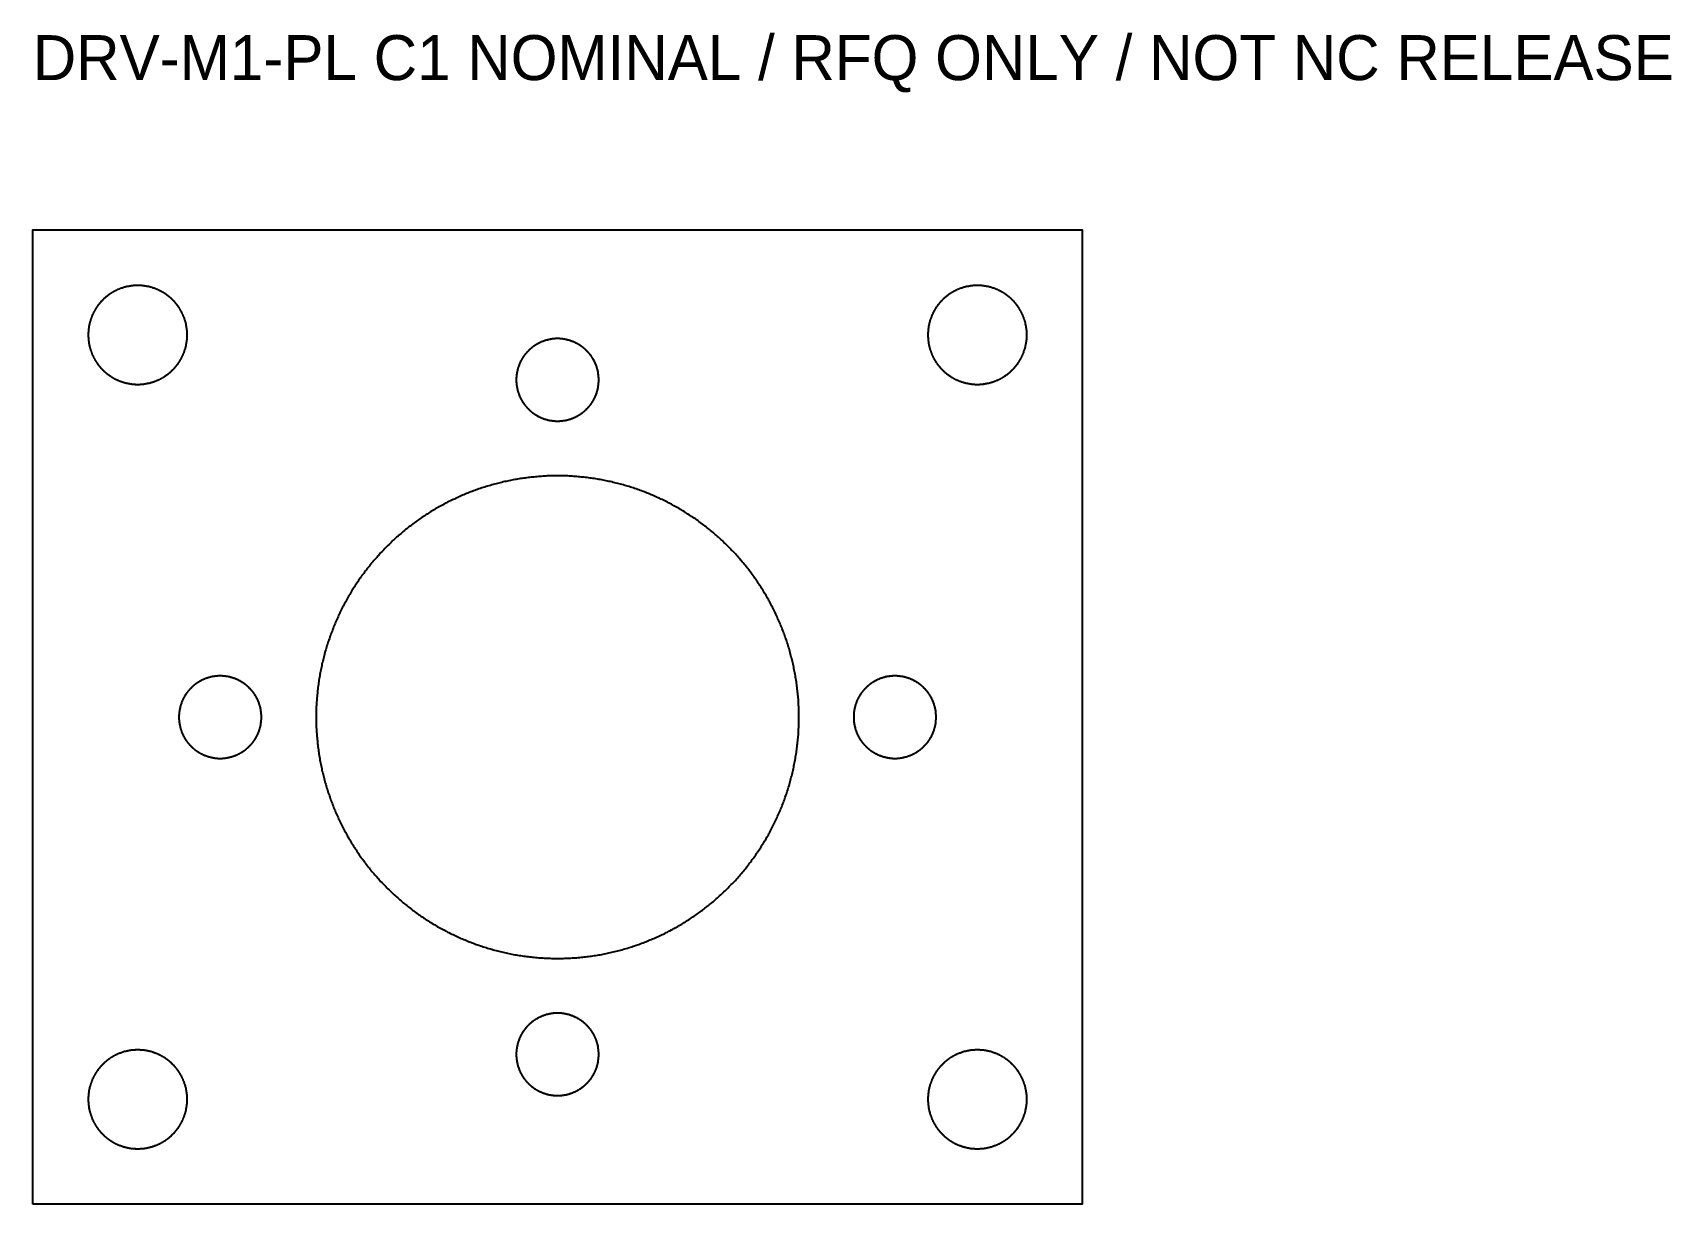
# Model space of a CAD drawing. Header units: millimetres. Extents: x 0 to 109, y 0 to 78.
import ezdxf

# ---------------------------------------------------------------- set-up
doc = ezdxf.new("R2010")
doc.units = ezdxf.units.MM
doc.layers.add('CUT', color=7, linetype='Continuous')
doc.layers.add('INFO', color=7, linetype='Continuous')

msp = doc.modelspace()

# ---------------------------------------------------------------- texts
at = {"layer": 'INFO'}
msp.add_text('DRV-M1-PL C1 NOMINAL / RFQ ONLY / NOT NC RELEASE', height=3, dxfattribs=at).set_placement((0, 75))

# ---------------------------------------------------------------- linework, layer by layer
at = {"layer": 'CUT'}
for points in [[(0, 0), (0, 65), (70, 65), (70, 0)], [(10.3, 58.04), (10.3, 58.06), (10.3, 58.08), (10.3, 58.1), (10.3, 58.12), (10.3, 58.14), (10.3, 58.16), (10.29, 58.18), (10.29, 58.2), (10.29, 58.22), (10.29, 58.24), (10.29, 58.26), (10.29, 58.28), (10.29, 58.3), (10.28, 58.32), (10.28, 58.34), (10.28, 58.36), (10.28, 58.38), (10.28, 58.4), (10.27, 58.42), (10.27, 58.44), (10.27, 58.46), (10.26, 58.48), (10.26, 58.5), (10.26, 58.52), (10.25, 58.54), (10.25, 58.56), (10.25, 58.58), (10.24, 58.6), (10.24, 58.62), (10.24, 58.64), (10.23, 58.66), (10.23, 58.68), (10.22, 58.7), (10.22, 58.72), (10.22, 58.74), (10.21, 58.76), (10.21, 58.78), (10.2, 58.8), (10.2, 58.82), (10.19, 58.84), (10.19, 58.86), (10.18, 58.88), (10.18, 58.9), (10.17, 58.92), (10.16, 58.94), (10.16, 58.96), (10.15, 58.98), (10.15, 59), (10.14, 59.02), (10.13, 59.04), (10.13, 59.05), (10.12, 59.07), (10.11, 59.09), (10.11, 59.11), (10.1, 59.13), (10.09, 59.15), (10.09, 59.17), (10.08, 59.19), (10.07, 59.21), (10.06, 59.23), (10.06, 59.24), (10.05, 59.26), (10.04, 59.28), (10.03, 59.3), (10.03, 59.32), (10.02, 59.34), (10.01, 59.36), (10, 59.37), (9.99, 59.39), (9.98, 59.41), (9.97, 59.43), (9.97, 59.45), (9.96, 59.47), (9.95, 59.48), (9.94, 59.5), (9.93, 59.52), (9.92, 59.54), (9.91, 59.56), (9.9, 59.57), (9.89, 59.59), (9.88, 59.61), (9.87, 59.63), (9.86, 59.64), (9.85, 59.66), (9.84, 59.68), (9.83, 59.7), (9.82, 59.71), (9.81, 59.73), (9.8, 59.75), (9.79, 59.77), (9.78, 59.78), (9.77, 59.8), (9.76, 59.82), (9.74, 59.83), (9.73, 59.85), (9.72, 59.87), (9.71, 59.88), (9.7, 59.9), (9.69, 59.92), (9.67, 59.93), (9.66, 59.95), (9.65, 59.97), (9.64, 59.98), (9.63, 60), (9.61, 60.01), (9.6, 60.03), (9.59, 60.05), (9.58, 60.06), (9.56, 60.08), (9.55, 60.09), (9.54, 60.11), (9.53, 60.12), (9.51, 60.14), (9.5, 60.16), (9.49, 60.17), (9.47, 60.19), (9.46, 60.2), (9.45, 60.22), (9.43, 60.23), (9.42, 60.25), (9.4, 60.26), (9.39, 60.28), (9.38, 60.29), (9.36, 60.3), (9.35, 60.32), (9.33, 60.33), (9.32, 60.35), (9.3, 60.36), (9.29, 60.38), (9.28, 60.39), (9.26, 60.4), (9.25, 60.42), (9.23, 60.43), (9.22, 60.45), (9.2, 60.46), (9.19, 60.47), (9.17, 60.49), (9.16, 60.5), (9.14, 60.51), (9.12, 60.53), (9.11, 60.54), (9.09, 60.55), (9.08, 60.56), (9.06, 60.58), (9.05, 60.59), (9.03, 60.6), (9.01, 60.61), (9, 60.63), (8.98, 60.64), (8.97, 60.65), (8.95, 60.66), (8.93, 60.67), (8.92, 60.69), (8.9, 60.7), (8.88, 60.71), (8.87, 60.72), (8.85, 60.73), (8.83, 60.74), (8.82, 60.76), (8.8, 60.77), (8.78, 60.78), (8.77, 60.79), (8.75, 60.8), (8.73, 60.81), (8.71, 60.82), (8.7, 60.83), (8.68, 60.84), (8.66, 60.85), (8.64, 60.86), (8.63, 60.87), (8.61, 60.88), (8.59, 60.89), (8.57, 60.9), (8.56, 60.91), (8.54, 60.92), (8.52, 60.93), (8.5, 60.94), (8.48, 60.95), (8.47, 60.96), (8.45, 60.97), (8.43, 60.97), (8.41, 60.98), (8.39, 60.99), (8.37, 61), (8.36, 61.01), (8.34, 61.02), (8.32, 61.03), (8.3, 61.03), (8.28, 61.04), (8.26, 61.05), (8.24, 61.06), (8.23, 61.06), (8.21, 61.07), (8.19, 61.08), (8.17, 61.09), (8.15, 61.09), (8.13, 61.1), (8.11, 61.11), (8.09, 61.11), (8.07, 61.12), (8.05, 61.13), (8.04, 61.13), (8.02, 61.14), (8, 61.15), (7.98, 61.15), (7.96, 61.16), (7.94, 61.16), (7.92, 61.17), (7.9, 61.18), (7.88, 61.18), (7.86, 61.19), (7.84, 61.19), (7.82, 61.2), (7.8, 61.2), (7.78, 61.21), (7.76, 61.21), (7.74, 61.22), (7.72, 61.22), (7.7, 61.22), (7.68, 61.23), (7.66, 61.23), (7.64, 61.24), (7.62, 61.24), (7.6, 61.24), (7.58, 61.25), (7.56, 61.25), (7.54, 61.25), (7.52, 61.26), (7.5, 61.26), (7.48, 61.26), (7.46, 61.27), (7.44, 61.27), (7.42, 61.27), (7.4, 61.28), (7.38, 61.28), (7.36, 61.28), (7.34, 61.28), (7.32, 61.28), (7.3, 61.29), (7.28, 61.29), (7.26, 61.29), (7.24, 61.29), (7.22, 61.29), (7.2, 61.29), (7.18, 61.29), (7.16, 61.3), (7.14, 61.3), (7.12, 61.3), (7.1, 61.3), (7.08, 61.3), (7.06, 61.3), (7.04, 61.3), (7.02, 61.3), (7, 61.3), (6.98, 61.3), (6.96, 61.3), (6.94, 61.3), (6.92, 61.3), (6.9, 61.3), (6.88, 61.3), (6.86, 61.3), (6.84, 61.3), (6.82, 61.29), (6.8, 61.29), (6.78, 61.29), (6.76, 61.29), (6.74, 61.29), (6.72, 61.29), (6.7, 61.29), (6.68, 61.28), (6.66, 61.28), (6.64, 61.28), (6.62, 61.28), (6.6, 61.28), (6.58, 61.27), (6.56, 61.27), (6.54, 61.27), (6.52, 61.26), (6.5, 61.26), (6.48, 61.26), (6.46, 61.25), (6.44, 61.25), (6.42, 61.25), (6.4, 61.24), (6.38, 61.24), (6.36, 61.24), (6.34, 61.23), (6.32, 61.23), (6.3, 61.22), (6.28, 61.22), (6.26, 61.22), (6.24, 61.21), (6.22, 61.21), (6.2, 61.2), (6.18, 61.2), (6.16, 61.19), (6.14, 61.19), (6.12, 61.18), (6.1, 61.18), (6.08, 61.17), (6.06, 61.16), (6.04, 61.16), (6.02, 61.15), (6, 61.15), (5.98, 61.14), (5.96, 61.13), (5.95, 61.13), (5.93, 61.12), (5.91, 61.11), (5.89, 61.11), (5.87, 61.1), (5.85, 61.09), (5.83, 61.09), (5.81, 61.08), (5.79, 61.07), (5.77, 61.06), (5.76, 61.06), (5.74, 61.05), (5.72, 61.04), (5.7, 61.03), (5.68, 61.03), (5.66, 61.02), (5.64, 61.01), (5.63, 61), (5.61, 60.99), (5.59, 60.98), (5.57, 60.97), (5.55, 60.97), (5.53, 60.96), (5.52, 60.95), (5.5, 60.94), (5.48, 60.93), (5.46, 60.92), (5.44, 60.91), (5.43, 60.9), (5.41, 60.89), (5.39, 60.88), (5.37, 60.87), (5.36, 60.86), (5.34, 60.85), (5.32, 60.84), (5.3, 60.83), (5.29, 60.82), (5.27, 60.81), (5.25, 60.8), (5.23, 60.79), (5.22, 60.78), (5.2, 60.77), (5.18, 60.76), (5.17, 60.74), (5.15, 60.73), (5.13, 60.72), (5.12, 60.71), (5.1, 60.7), (5.08, 60.69), (5.07, 60.67), (5.05, 60.66), (5.03, 60.65), (5.02, 60.64), (5, 60.63), (4.99, 60.61), (4.97, 60.6), (4.95, 60.59), (4.94, 60.58), (4.92, 60.56), (4.91, 60.55), (4.89, 60.54), (4.88, 60.53), (4.86, 60.51), (4.84, 60.5), (4.83, 60.49), (4.81, 60.47), (4.8, 60.46), (4.78, 60.45), (4.77, 60.43), (4.75, 60.42), (4.74, 60.4), (4.72, 60.39), (4.71, 60.38), (4.7, 60.36), (4.68, 60.35), (4.67, 60.33), (4.65, 60.32), (4.64, 60.3), (4.62, 60.29), (4.61, 60.28), (4.6, 60.26), (4.58, 60.25), (4.57, 60.23), (4.55, 60.22), (4.54, 60.2), (4.53, 60.19), (4.51, 60.17), (4.5, 60.16), (4.49, 60.14), (4.47, 60.12), (4.46, 60.11), (4.45, 60.09), (4.44, 60.08), (4.42, 60.06), (4.41, 60.05), (4.4, 60.03), (4.39, 60.01), (4.37, 60), (4.36, 59.98), (4.35, 59.97), (4.34, 59.95), (4.33, 59.93), (4.31, 59.92), (4.3, 59.9), (4.29, 59.88), (4.28, 59.87), (4.27, 59.85), (4.26, 59.83), (4.24, 59.82), (4.23, 59.8), (4.22, 59.78), (4.21, 59.77), (4.2, 59.75), (4.19, 59.73), (4.18, 59.71), (4.17, 59.7), (4.16, 59.68), (4.15, 59.66), (4.14, 59.64), (4.13, 59.63), (4.12, 59.61), (4.11, 59.59), (4.1, 59.57), (4.09, 59.56), (4.08, 59.54), (4.07, 59.52), (4.06, 59.5), (4.05, 59.48), (4.04, 59.47), (4.03, 59.45), (4.03, 59.43), (4.02, 59.41), (4.01, 59.39), (4, 59.37), (3.99, 59.36), (3.98, 59.34), (3.97, 59.32), (3.97, 59.3), (3.96, 59.28), (3.95, 59.26), (3.94, 59.24), (3.94, 59.23), (3.93, 59.21), (3.92, 59.19), (3.91, 59.17), (3.91, 59.15), (3.9, 59.13), (3.89, 59.11), (3.89, 59.09), (3.88, 59.07), (3.87, 59.05), (3.87, 59.04), (3.86, 59.02), (3.85, 59), (3.85, 58.98), (3.84, 58.96), (3.84, 58.94), (3.83, 58.92), (3.82, 58.9), (3.82, 58.88), (3.81, 58.86), (3.81, 58.84), (3.8, 58.82), (3.8, 58.8), (3.79, 58.78), (3.79, 58.76), (3.78, 58.74), (3.78, 58.72), (3.78, 58.7), (3.77, 58.68), (3.77, 58.66), (3.76, 58.64), (3.76, 58.62), (3.76, 58.6), (3.75, 58.58), (3.75, 58.56), (3.75, 58.54), (3.74, 58.52), (3.74, 58.5), (3.74, 58.48), (3.73, 58.46), (3.73, 58.44), (3.73, 58.42), (3.72, 58.4), (3.72, 58.38), (3.72, 58.36), (3.72, 58.34), (3.72, 58.32), (3.71, 58.3), (3.71, 58.28), (3.71, 58.26), (3.71, 58.24), (3.71, 58.22), (3.71, 58.2), (3.71, 58.18), (3.7, 58.16), (3.7, 58.14), (3.7, 58.12), (3.7, 58.1), (3.7, 58.08), (3.7, 58.06), (3.7, 58.04), (3.7, 58.02), (3.7, 58), (3.7, 57.98), (3.7, 57.96), (3.7, 57.94), (3.7, 57.92), (3.7, 57.9), (3.7, 57.88), (3.7, 57.86), (3.7, 57.84), (3.71, 57.82), (3.71, 57.8), (3.71, 57.78), (3.71, 57.76), (3.71, 57.74), (3.71, 57.72), (3.71, 57.7), (3.72, 57.68), (3.72, 57.66), (3.72, 57.64), (3.72, 57.62), (3.72, 57.6), (3.73, 57.58), (3.73, 57.56), (3.73, 57.54), (3.74, 57.52), (3.74, 57.5), (3.74, 57.48), (3.75, 57.46), (3.75, 57.44), (3.75, 57.42), (3.76, 57.4), (3.76, 57.38), (3.76, 57.36), (3.77, 57.34), (3.77, 57.32), (3.78, 57.3), (3.78, 57.28), (3.78, 57.26), (3.79, 57.24), (3.79, 57.22), (3.8, 57.2), (3.8, 57.18), (3.81, 57.16), (3.81, 57.14), (3.82, 57.12), (3.82, 57.1), (3.83, 57.08), (3.84, 57.06), (3.84, 57.04), (3.85, 57.02), (3.85, 57), (3.86, 56.98), (3.87, 56.96), (3.87, 56.95), (3.88, 56.93), (3.89, 56.91), (3.89, 56.89), (3.9, 56.87), (3.91, 56.85), (3.91, 56.83), (3.92, 56.81), (3.93, 56.79), (3.94, 56.77), (3.94, 56.76), (3.95, 56.74), (3.96, 56.72), (3.97, 56.7), (3.97, 56.68), (3.98, 56.66), (3.99, 56.64), (4, 56.63), (4.01, 56.61), (4.02, 56.59), (4.03, 56.57), (4.03, 56.55), (4.04, 56.53), (4.05, 56.52), (4.06, 56.5), (4.07, 56.48), (4.08, 56.46), (4.09, 56.44), (4.1, 56.43), (4.11, 56.41), (4.12, 56.39), (4.13, 56.37), (4.14, 56.36), (4.15, 56.34), (4.16, 56.32), (4.17, 56.3), (4.18, 56.29), (4.19, 56.27), (4.2, 56.25), (4.21, 56.23), (4.22, 56.22), (4.23, 56.2), (4.24, 56.18), (4.26, 56.17), (4.27, 56.15), (4.28, 56.13), (4.29, 56.12), (4.3, 56.1), (4.31, 56.08), (4.33, 56.07), (4.34, 56.05), (4.35, 56.03), (4.36, 56.02), (4.37, 56), (4.39, 55.99), (4.4, 55.97), (4.41, 55.95), (4.42, 55.94), (4.44, 55.92), (4.45, 55.91), (4.46, 55.89), (4.47, 55.88), (4.49, 55.86), (4.5, 55.84), (4.51, 55.83), (4.53, 55.81), (4.54, 55.8), (4.55, 55.78), (4.57, 55.77), (4.58, 55.75), (4.6, 55.74), (4.61, 55.72), (4.62, 55.71), (4.64, 55.7), (4.65, 55.68), (4.67, 55.67), (4.68, 55.65), (4.7, 55.64), (4.71, 55.62), (4.72, 55.61), (4.74, 55.6), (4.75, 55.58), (4.77, 55.57), (4.78, 55.55), (4.8, 55.54), (4.81, 55.53), (4.83, 55.51), (4.84, 55.5), (4.86, 55.49), (4.88, 55.47), (4.89, 55.46), (4.91, 55.45), (4.92, 55.44), (4.94, 55.42), (4.95, 55.41), (4.97, 55.4), (4.99, 55.39), (5, 55.37), (5.02, 55.36), (5.03, 55.35), (5.05, 55.34), (5.07, 55.33), (5.08, 55.31), (5.1, 55.3), (5.12, 55.29), (5.13, 55.28), (5.15, 55.27), (5.17, 55.26), (5.18, 55.24), (5.2, 55.23), (5.22, 55.22), (5.23, 55.21), (5.25, 55.2), (5.27, 55.19), (5.29, 55.18), (5.3, 55.17), (5.32, 55.16), (5.34, 55.15), (5.36, 55.14), (5.37, 55.13), (5.39, 55.12), (5.41, 55.11), (5.43, 55.1), (5.44, 55.09), (5.46, 55.08), (5.48, 55.07), (5.5, 55.06), (5.52, 55.05), (5.53, 55.04), (5.55, 55.03), (5.57, 55.03), (5.59, 55.02), (5.61, 55.01), (5.63, 55), (5.64, 54.99), (5.66, 54.98), (5.68, 54.97), (5.7, 54.97), (5.72, 54.96), (5.74, 54.95), (5.76, 54.94), (5.77, 54.94), (5.79, 54.93), (5.81, 54.92), (5.83, 54.91), (5.85, 54.91), (5.87, 54.9), (5.89, 54.89), (5.91, 54.89), (5.93, 54.88), (5.95, 54.87), (5.96, 54.87), (5.98, 54.86), (6, 54.85), (6.02, 54.85), (6.04, 54.84), (6.06, 54.84), (6.08, 54.83), (6.1, 54.82), (6.12, 54.82), (6.14, 54.81), (6.16, 54.81), (6.18, 54.8), (6.2, 54.8), (6.22, 54.79), (6.24, 54.79), (6.26, 54.78), (6.28, 54.78), (6.3, 54.78), (6.32, 54.77), (6.34, 54.77), (6.36, 54.76), (6.38, 54.76), (6.4, 54.76), (6.42, 54.75), (6.44, 54.75), (6.46, 54.75), (6.48, 54.74), (6.5, 54.74), (6.52, 54.74), (6.54, 54.73), (6.56, 54.73), (6.58, 54.73), (6.6, 54.72), (6.62, 54.72), (6.64, 54.72), (6.66, 54.72), (6.68, 54.72), (6.7, 54.71), (6.72, 54.71), (6.74, 54.71), (6.76, 54.71), (6.78, 54.71), (6.8, 54.71), (6.82, 54.71), (6.84, 54.7), (6.86, 54.7), (6.88, 54.7), (6.9, 54.7), (6.92, 54.7), (6.94, 54.7), (6.96, 54.7), (6.98, 54.7), (7, 54.7), (7.02, 54.7), (7.04, 54.7), (7.06, 54.7), (7.08, 54.7), (7.1, 54.7), (7.12, 54.7), (7.14, 54.7), (7.16, 54.7), (7.18, 54.71), (7.2, 54.71), (7.22, 54.71), (7.24, 54.71), (7.26, 54.71), (7.28, 54.71), (7.3, 54.71), (7.32, 54.72), (7.34, 54.72), (7.36, 54.72), (7.38, 54.72), (7.4, 54.72), (7.42, 54.73), (7.44, 54.73), (7.46, 54.73), (7.48, 54.74), (7.5, 54.74), (7.52, 54.74), (7.54, 54.75), (7.56, 54.75), (7.58, 54.75), (7.6, 54.76), (7.62, 54.76), (7.64, 54.76), (7.66, 54.77), (7.68, 54.77), (7.7, 54.78), (7.72, 54.78), (7.74, 54.78), (7.76, 54.79), (7.78, 54.79), (7.8, 54.8), (7.82, 54.8), (7.84, 54.81), (7.86, 54.81), (7.88, 54.82), (7.9, 54.82), (7.92, 54.83), (7.94, 54.84), (7.96, 54.84), (7.98, 54.85), (8, 54.85), (8.02, 54.86), (8.04, 54.87), (8.05, 54.87), (8.07, 54.88), (8.09, 54.89), (8.11, 54.89), (8.13, 54.9), (8.15, 54.91), (8.17, 54.91), (8.19, 54.92), (8.21, 54.93), (8.23, 54.94), (8.24, 54.94), (8.26, 54.95), (8.28, 54.96), (8.3, 54.97), (8.32, 54.97), (8.34, 54.98), (8.36, 54.99), (8.37, 55), (8.39, 55.01), (8.41, 55.02), (8.43, 55.03), (8.45, 55.03), (8.47, 55.04), (8.48, 55.05), (8.5, 55.06), (8.52, 55.07), (8.54, 55.08), (8.56, 55.09), (8.57, 55.1), (8.59, 55.11), (8.61, 55.12), (8.63, 55.13), (8.64, 55.14), (8.66, 55.15), (8.68, 55.16), (8.7, 55.17), (8.71, 55.18), (8.73, 55.19), (8.75, 55.2), (8.77, 55.21), (8.78, 55.22), (8.8, 55.23), (8.82, 55.24), (8.83, 55.26), (8.85, 55.27), (8.87, 55.28), (8.88, 55.29), (8.9, 55.3), (8.92, 55.31), (8.93, 55.33), (8.95, 55.34), (8.97, 55.35), (8.98, 55.36), (9, 55.37), (9.01, 55.39), (9.03, 55.4), (9.05, 55.41), (9.06, 55.42), (9.08, 55.44), (9.09, 55.45), (9.11, 55.46), (9.12, 55.47), (9.14, 55.49), (9.16, 55.5), (9.17, 55.51), (9.19, 55.53), (9.2, 55.54), (9.22, 55.55), (9.23, 55.57), (9.25, 55.58), (9.26, 55.6), (9.28, 55.61), (9.29, 55.62), (9.3, 55.64), (9.32, 55.65), (9.33, 55.67), (9.35, 55.68), (9.36, 55.7), (9.38, 55.71), (9.39, 55.72), (9.4, 55.74), (9.42, 55.75), (9.43, 55.77), (9.45, 55.78), (9.46, 55.8), (9.47, 55.81), (9.49, 55.83), (9.5, 55.84), (9.51, 55.86), (9.53, 55.88), (9.54, 55.89), (9.55, 55.91), (9.56, 55.92), (9.58, 55.94), (9.59, 55.95), (9.6, 55.97), (9.61, 55.99), (9.63, 56), (9.64, 56.02), (9.65, 56.03), (9.66, 56.05), (9.67, 56.07), (9.69, 56.08), (9.7, 56.1), (9.71, 56.12), (9.72, 56.13), (9.73, 56.15), (9.74, 56.17), (9.76, 56.18), (9.77, 56.2), (9.78, 56.22), (9.79, 56.23), (9.8, 56.25), (9.81, 56.27), (9.82, 56.29), (9.83, 56.3), (9.84, 56.32), (9.85, 56.34), (9.86, 56.36), (9.87, 56.37), (9.88, 56.39), (9.89, 56.41), (9.9, 56.43), (9.91, 56.44), (9.92, 56.46), (9.93, 56.48), (9.94, 56.5), (9.95, 56.52), (9.96, 56.53), (9.97, 56.55), (9.97, 56.57), (9.98, 56.59), (9.99, 56.61), (10, 56.63), (10.01, 56.64), (10.02, 56.66), (10.03, 56.68), (10.03, 56.7), (10.04, 56.72), (10.05, 56.74), (10.06, 56.76), (10.06, 56.77), (10.07, 56.79), (10.08, 56.81), (10.09, 56.83), (10.09, 56.85), (10.1, 56.87), (10.11, 56.89), (10.11, 56.91), (10.12, 56.93), (10.13, 56.95), (10.13, 56.96), (10.14, 56.98), (10.15, 57), (10.15, 57.02), (10.16, 57.04), (10.16, 57.06), (10.17, 57.08), (10.18, 57.1), (10.18, 57.12), (10.19, 57.14), (10.19, 57.16), (10.2, 57.18), (10.2, 57.2), (10.21, 57.22), (10.21, 57.24), (10.22, 57.26), (10.22, 57.28), (10.22, 57.3), (10.23, 57.32), (10.23, 57.34), (10.24, 57.36), (10.24, 57.38), (10.24, 57.4), (10.25, 57.42), (10.25, 57.44), (10.25, 57.46), (10.26, 57.48), (10.26, 57.5), (10.26, 57.52), (10.27, 57.54), (10.27, 57.56), (10.27, 57.58), (10.28, 57.6), (10.28, 57.62), (10.28, 57.64), (10.28, 57.66), (10.28, 57.68), (10.29, 57.7), (10.29, 57.72), (10.29, 57.74), (10.29, 57.76), (10.29, 57.78), (10.29, 57.8), (10.29, 57.82), (10.3, 57.84), (10.3, 57.86), (10.3, 57.88), (10.3, 57.9), (10.3, 57.92), (10.3, 57.94), (10.3, 57.96), (10.3, 57.98), (10.3, 58), (10.3, 58.02)], [(66.3, 58.02), (66.3, 58.04), (66.3, 58.06), (66.3, 58.08), (66.3, 58.1), (66.3, 58.12), (66.3, 58.14), (66.3, 58.16), (66.29, 58.18), (66.29, 58.2), (66.29, 58.22), (66.29, 58.24), (66.29, 58.26), (66.29, 58.28), (66.29, 58.3), (66.28, 58.32), (66.28, 58.34), (66.28, 58.36), (66.28, 58.38), (66.28, 58.4), (66.27, 58.42), (66.27, 58.44), (66.27, 58.46), (66.26, 58.48), (66.26, 58.5), (66.26, 58.52), (66.25, 58.54), (66.25, 58.56), (66.25, 58.58), (66.24, 58.6), (66.24, 58.62), (66.24, 58.64), (66.23, 58.66), (66.23, 58.68), (66.22, 58.7), (66.22, 58.72), (66.22, 58.74), (66.21, 58.76), (66.21, 58.78), (66.2, 58.8), (66.2, 58.82), (66.19, 58.84), (66.19, 58.86), (66.18, 58.88), (66.18, 58.9), (66.17, 58.92), (66.16, 58.94), (66.16, 58.96), (66.15, 58.98), (66.15, 59), (66.14, 59.02), (66.13, 59.04), (66.13, 59.05), (66.12, 59.07), (66.11, 59.09), (66.11, 59.11), (66.1, 59.13), (66.09, 59.15), (66.09, 59.17), (66.08, 59.19), (66.07, 59.21), (66.06, 59.23), (66.06, 59.24), (66.05, 59.26), (66.04, 59.28), (66.03, 59.3), (66.03, 59.32), (66.02, 59.34), (66.01, 59.36), (66, 59.37), (65.99, 59.39), (65.98, 59.41), (65.97, 59.43), (65.97, 59.45), (65.96, 59.47), (65.95, 59.48), (65.94, 59.5), (65.93, 59.52), (65.92, 59.54), (65.91, 59.56), (65.9, 59.57), (65.89, 59.59), (65.88, 59.61), (65.87, 59.63), (65.86, 59.64), (65.85, 59.66), (65.84, 59.68), (65.83, 59.7), (65.82, 59.71), (65.81, 59.73), (65.8, 59.75), (65.79, 59.77), (65.78, 59.78), (65.77, 59.8), (65.76, 59.82), (65.74, 59.83), (65.73, 59.85), (65.72, 59.87), (65.71, 59.88), (65.7, 59.9), (65.69, 59.92), (65.67, 59.93), (65.66, 59.95), (65.65, 59.97), (65.64, 59.98), (65.63, 60), (65.61, 60.01), (65.6, 60.03), (65.59, 60.05), (65.58, 60.06), (65.56, 60.08), (65.55, 60.09), (65.54, 60.11), (65.53, 60.12), (65.51, 60.14), (65.5, 60.16), (65.49, 60.17), (65.47, 60.19), (65.46, 60.2), (65.45, 60.22), (65.43, 60.23), (65.42, 60.25), (65.4, 60.26), (65.39, 60.28), (65.38, 60.29), (65.36, 60.3), (65.35, 60.32), (65.33, 60.33), (65.32, 60.35), (65.3, 60.36), (65.29, 60.38), (65.28, 60.39), (65.26, 60.4), (65.25, 60.42), (65.23, 60.43), (65.22, 60.45), (65.2, 60.46), (65.19, 60.47), (65.17, 60.49), (65.16, 60.5), (65.14, 60.51), (65.12, 60.53), (65.11, 60.54), (65.09, 60.55), (65.08, 60.56), (65.06, 60.58), (65.05, 60.59), (65.03, 60.6), (65.01, 60.61), (65, 60.63), (64.98, 60.64), (64.97, 60.65), (64.95, 60.66), (64.93, 60.67), (64.92, 60.69), (64.9, 60.7), (64.88, 60.71), (64.87, 60.72), (64.85, 60.73), (64.83, 60.74), (64.82, 60.76), (64.8, 60.77), (64.78, 60.78), (64.77, 60.79), (64.75, 60.8), (64.73, 60.81), (64.71, 60.82), (64.7, 60.83), (64.68, 60.84), (64.66, 60.85), (64.64, 60.86), (64.63, 60.87), (64.61, 60.88), (64.59, 60.89), (64.57, 60.9), (64.56, 60.91), (64.54, 60.92), (64.52, 60.93), (64.5, 60.94), (64.48, 60.95), (64.47, 60.96), (64.45, 60.97), (64.43, 60.97), (64.41, 60.98), (64.39, 60.99), (64.37, 61), (64.36, 61.01), (64.34, 61.02), (64.32, 61.03), (64.3, 61.03), (64.28, 61.04), (64.26, 61.05), (64.24, 61.06), (64.23, 61.06), (64.21, 61.07), (64.19, 61.08), (64.17, 61.09), (64.15, 61.09), (64.13, 61.1), (64.11, 61.11), (64.09, 61.11), (64.07, 61.12), (64.05, 61.13), (64.04, 61.13), (64.02, 61.14), (64, 61.15), (63.98, 61.15), (63.96, 61.16), (63.94, 61.16), (63.92, 61.17), (63.9, 61.18), (63.88, 61.18), (63.86, 61.19), (63.84, 61.19), (63.82, 61.2), (63.8, 61.2), (63.78, 61.21), (63.76, 61.21), (63.74, 61.22), (63.72, 61.22), (63.7, 61.22), (63.68, 61.23), (63.66, 61.23), (63.64, 61.24), (63.62, 61.24), (63.6, 61.24), (63.58, 61.25), (63.56, 61.25), (63.54, 61.25), (63.52, 61.26), (63.5, 61.26), (63.48, 61.26), (63.46, 61.27), (63.44, 61.27), (63.42, 61.27), (63.4, 61.28), (63.38, 61.28), (63.36, 61.28), (63.34, 61.28), (63.32, 61.28), (63.3, 61.29), (63.28, 61.29), (63.26, 61.29), (63.24, 61.29), (63.22, 61.29), (63.2, 61.29), (63.18, 61.29), (63.16, 61.3), (63.14, 61.3), (63.12, 61.3), (63.1, 61.3), (63.08, 61.3), (63.06, 61.3), (63.04, 61.3), (63.02, 61.3), (63, 61.3), (62.98, 61.3), (62.96, 61.3), (62.94, 61.3), (62.92, 61.3), (62.9, 61.3), (62.88, 61.3), (62.86, 61.3), (62.84, 61.3), (62.82, 61.29), (62.8, 61.29), (62.78, 61.29), (62.76, 61.29), (62.74, 61.29), (62.72, 61.29), (62.7, 61.29), (62.68, 61.28), (62.66, 61.28), (62.64, 61.28), (62.62, 61.28), (62.6, 61.28), (62.58, 61.27), (62.56, 61.27), (62.54, 61.27), (62.52, 61.26), (62.5, 61.26), (62.48, 61.26), (62.46, 61.25), (62.44, 61.25), (62.42, 61.25), (62.4, 61.24), (62.38, 61.24), (62.36, 61.24), (62.34, 61.23), (62.32, 61.23), (62.3, 61.22), (62.28, 61.22), (62.26, 61.22), (62.24, 61.21), (62.22, 61.21), (62.2, 61.2), (62.18, 61.2), (62.16, 61.19), (62.14, 61.19), (62.12, 61.18), (62.1, 61.18), (62.08, 61.17), (62.06, 61.16), (62.04, 61.16), (62.02, 61.15), (62, 61.15), (61.98, 61.14), (61.96, 61.13), (61.95, 61.13), (61.93, 61.12), (61.91, 61.11), (61.89, 61.11), (61.87, 61.1), (61.85, 61.09), (61.83, 61.09), (61.81, 61.08), (61.79, 61.07), (61.77, 61.06), (61.76, 61.06), (61.74, 61.05), (61.72, 61.04), (61.7, 61.03), (61.68, 61.03), (61.66, 61.02), (61.64, 61.01), (61.63, 61), (61.61, 60.99), (61.59, 60.98), (61.57, 60.97), (61.55, 60.97), (61.53, 60.96), (61.52, 60.95), (61.5, 60.94), (61.48, 60.93), (61.46, 60.92), (61.44, 60.91), (61.43, 60.9), (61.41, 60.89), (61.39, 60.88), (61.37, 60.87), (61.36, 60.86), (61.34, 60.85), (61.32, 60.84), (61.3, 60.83), (61.29, 60.82), (61.27, 60.81), (61.25, 60.8), (61.23, 60.79), (61.22, 60.78), (61.2, 60.77), (61.18, 60.76), (61.17, 60.74), (61.15, 60.73), (61.13, 60.72), (61.12, 60.71), (61.1, 60.7), (61.08, 60.69), (61.07, 60.67), (61.05, 60.66), (61.03, 60.65), (61.02, 60.64), (61, 60.63), (60.99, 60.61), (60.97, 60.6), (60.95, 60.59), (60.94, 60.58), (60.92, 60.56), (60.91, 60.55), (60.89, 60.54), (60.88, 60.53), (60.86, 60.51), (60.84, 60.5), (60.83, 60.49), (60.81, 60.47), (60.8, 60.46), (60.78, 60.45), (60.77, 60.43), (60.75, 60.42), (60.74, 60.4), (60.72, 60.39), (60.71, 60.38), (60.7, 60.36), (60.68, 60.35), (60.67, 60.33), (60.65, 60.32), (60.64, 60.3), (60.62, 60.29), (60.61, 60.28), (60.6, 60.26), (60.58, 60.25), (60.57, 60.23), (60.55, 60.22), (60.54, 60.2), (60.53, 60.19), (60.51, 60.17), (60.5, 60.16), (60.49, 60.14), (60.47, 60.12), (60.46, 60.11), (60.45, 60.09), (60.44, 60.08), (60.42, 60.06), (60.41, 60.05), (60.4, 60.03), (60.39, 60.01), (60.37, 60), (60.36, 59.98), (60.35, 59.97), (60.34, 59.95), (60.33, 59.93), (60.31, 59.92), (60.3, 59.9), (60.29, 59.88), (60.28, 59.87), (60.27, 59.85), (60.26, 59.83), (60.24, 59.82), (60.23, 59.8), (60.22, 59.78), (60.21, 59.77), (60.2, 59.75), (60.19, 59.73), (60.18, 59.71), (60.17, 59.7), (60.16, 59.68), (60.15, 59.66), (60.14, 59.64), (60.13, 59.63), (60.12, 59.61), (60.11, 59.59), (60.1, 59.57), (60.09, 59.56), (60.08, 59.54), (60.07, 59.52), (60.06, 59.5), (60.05, 59.48), (60.04, 59.47), (60.03, 59.45), (60.03, 59.43), (60.02, 59.41), (60.01, 59.39), (60, 59.37), (59.99, 59.36), (59.98, 59.34), (59.97, 59.32), (59.97, 59.3), (59.96, 59.28), (59.95, 59.26), (59.94, 59.24), (59.94, 59.23), (59.93, 59.21), (59.92, 59.19), (59.91, 59.17), (59.91, 59.15), (59.9, 59.13), (59.89, 59.11), (59.89, 59.09), (59.88, 59.07), (59.87, 59.05), (59.87, 59.04), (59.86, 59.02), (59.85, 59), (59.85, 58.98), (59.84, 58.96), (59.84, 58.94), (59.83, 58.92), (59.82, 58.9), (59.82, 58.88), (59.81, 58.86), (59.81, 58.84), (59.8, 58.82), (59.8, 58.8), (59.79, 58.78), (59.79, 58.76), (59.78, 58.74), (59.78, 58.72), (59.78, 58.7), (59.77, 58.68), (59.77, 58.66), (59.76, 58.64), (59.76, 58.62), (59.76, 58.6), (59.75, 58.58), (59.75, 58.56), (59.75, 58.54), (59.74, 58.52), (59.74, 58.5), (59.74, 58.48), (59.73, 58.46), (59.73, 58.44), (59.73, 58.42), (59.72, 58.4), (59.72, 58.38), (59.72, 58.36), (59.72, 58.34), (59.72, 58.32), (59.71, 58.3), (59.71, 58.28), (59.71, 58.26), (59.71, 58.24), (59.71, 58.22), (59.71, 58.2), (59.71, 58.18), (59.7, 58.16), (59.7, 58.14), (59.7, 58.12), (59.7, 58.1), (59.7, 58.08), (59.7, 58.06), (59.7, 58.04), (59.7, 58.02), (59.7, 58), (59.7, 57.98), (59.7, 57.96), (59.7, 57.94), (59.7, 57.92), (59.7, 57.9), (59.7, 57.88), (59.7, 57.86), (59.7, 57.84), (59.71, 57.82), (59.71, 57.8), (59.71, 57.78), (59.71, 57.76), (59.71, 57.74), (59.71, 57.72), (59.71, 57.7), (59.72, 57.68), (59.72, 57.66), (59.72, 57.64), (59.72, 57.62), (59.72, 57.6), (59.73, 57.58), (59.73, 57.56), (59.73, 57.54), (59.74, 57.52), (59.74, 57.5), (59.74, 57.48), (59.75, 57.46), (59.75, 57.44), (59.75, 57.42), (59.76, 57.4), (59.76, 57.38), (59.76, 57.36), (59.77, 57.34), (59.77, 57.32), (59.78, 57.3), (59.78, 57.28), (59.78, 57.26), (59.79, 57.24), (59.79, 57.22), (59.8, 57.2), (59.8, 57.18), (59.81, 57.16), (59.81, 57.14), (59.82, 57.12), (59.82, 57.1), (59.83, 57.08), (59.84, 57.06), (59.84, 57.04), (59.85, 57.02), (59.85, 57), (59.86, 56.98), (59.87, 56.96), (59.87, 56.95), (59.88, 56.93), (59.89, 56.91), (59.89, 56.89), (59.9, 56.87), (59.91, 56.85), (59.91, 56.83), (59.92, 56.81), (59.93, 56.79), (59.94, 56.77), (59.94, 56.76), (59.95, 56.74), (59.96, 56.72), (59.97, 56.7), (59.97, 56.68), (59.98, 56.66), (59.99, 56.64), (60, 56.63), (60.01, 56.61), (60.02, 56.59), (60.03, 56.57), (60.03, 56.55), (60.04, 56.53), (60.05, 56.52), (60.06, 56.5), (60.07, 56.48), (60.08, 56.46), (60.09, 56.44), (60.1, 56.43), (60.11, 56.41), (60.12, 56.39), (60.13, 56.37), (60.14, 56.36), (60.15, 56.34), (60.16, 56.32), (60.17, 56.3), (60.18, 56.29), (60.19, 56.27), (60.2, 56.25), (60.21, 56.23), (60.22, 56.22), (60.23, 56.2), (60.24, 56.18), (60.26, 56.17), (60.27, 56.15), (60.28, 56.13), (60.29, 56.12), (60.3, 56.1), (60.31, 56.08), (60.33, 56.07), (60.34, 56.05), (60.35, 56.03), (60.36, 56.02), (60.37, 56), (60.39, 55.99), (60.4, 55.97), (60.41, 55.95), (60.42, 55.94), (60.44, 55.92), (60.45, 55.91), (60.46, 55.89), (60.47, 55.88), (60.49, 55.86), (60.5, 55.84), (60.51, 55.83), (60.53, 55.81), (60.54, 55.8), (60.55, 55.78), (60.57, 55.77), (60.58, 55.75), (60.6, 55.74), (60.61, 55.72), (60.62, 55.71), (60.64, 55.7), (60.65, 55.68), (60.67, 55.67), (60.68, 55.65), (60.7, 55.64), (60.71, 55.62), (60.72, 55.61), (60.74, 55.6), (60.75, 55.58), (60.77, 55.57), (60.78, 55.55), (60.8, 55.54), (60.81, 55.53), (60.83, 55.51), (60.84, 55.5), (60.86, 55.49), (60.88, 55.47), (60.89, 55.46), (60.91, 55.45), (60.92, 55.44), (60.94, 55.42), (60.95, 55.41), (60.97, 55.4), (60.99, 55.39), (61, 55.37), (61.02, 55.36), (61.03, 55.35), (61.05, 55.34), (61.07, 55.33), (61.08, 55.31), (61.1, 55.3), (61.12, 55.29), (61.13, 55.28), (61.15, 55.27), (61.17, 55.26), (61.18, 55.24), (61.2, 55.23), (61.22, 55.22), (61.23, 55.21), (61.25, 55.2), (61.27, 55.19), (61.29, 55.18), (61.3, 55.17), (61.32, 55.16), (61.34, 55.15), (61.36, 55.14), (61.37, 55.13), (61.39, 55.12), (61.41, 55.11), (61.43, 55.1), (61.44, 55.09), (61.46, 55.08), (61.48, 55.07), (61.5, 55.06), (61.52, 55.05), (61.53, 55.04), (61.55, 55.03), (61.57, 55.03), (61.59, 55.02), (61.61, 55.01), (61.63, 55), (61.64, 54.99), (61.66, 54.98), (61.68, 54.97), (61.7, 54.97), (61.72, 54.96), (61.74, 54.95), (61.76, 54.94), (61.77, 54.94), (61.79, 54.93), (61.81, 54.92), (61.83, 54.91), (61.85, 54.91), (61.87, 54.9), (61.89, 54.89), (61.91, 54.89), (61.93, 54.88), (61.95, 54.87), (61.96, 54.87), (61.98, 54.86), (62, 54.85), (62.02, 54.85), (62.04, 54.84), (62.06, 54.84), (62.08, 54.83), (62.1, 54.82), (62.12, 54.82), (62.14, 54.81), (62.16, 54.81), (62.18, 54.8), (62.2, 54.8), (62.22, 54.79), (62.24, 54.79), (62.26, 54.78), (62.28, 54.78), (62.3, 54.78), (62.32, 54.77), (62.34, 54.77), (62.36, 54.76), (62.38, 54.76), (62.4, 54.76), (62.42, 54.75), (62.44, 54.75), (62.46, 54.75), (62.48, 54.74), (62.5, 54.74), (62.52, 54.74), (62.54, 54.73), (62.56, 54.73), (62.58, 54.73), (62.6, 54.72), (62.62, 54.72), (62.64, 54.72), (62.66, 54.72), (62.68, 54.72), (62.7, 54.71), (62.72, 54.71), (62.74, 54.71), (62.76, 54.71), (62.78, 54.71), (62.8, 54.71), (62.82, 54.71), (62.84, 54.7), (62.86, 54.7), (62.88, 54.7), (62.9, 54.7), (62.92, 54.7), (62.94, 54.7), (62.96, 54.7), (62.98, 54.7), (63, 54.7), (63.02, 54.7), (63.04, 54.7), (63.06, 54.7), (63.08, 54.7), (63.1, 54.7), (63.12, 54.7), (63.14, 54.7), (63.16, 54.7), (63.18, 54.71), (63.2, 54.71), (63.22, 54.71), (63.24, 54.71), (63.26, 54.71), (63.28, 54.71), (63.3, 54.71), (63.32, 54.72), (63.34, 54.72), (63.36, 54.72), (63.38, 54.72), (63.4, 54.72), (63.42, 54.73), (63.44, 54.73), (63.46, 54.73), (63.48, 54.74), (63.5, 54.74), (63.52, 54.74), (63.54, 54.75), (63.56, 54.75), (63.58, 54.75), (63.6, 54.76), (63.62, 54.76), (63.64, 54.76), (63.66, 54.77), (63.68, 54.77), (63.7, 54.78), (63.72, 54.78), (63.74, 54.78), (63.76, 54.79), (63.78, 54.79), (63.8, 54.8), (63.82, 54.8), (63.84, 54.81), (63.86, 54.81), (63.88, 54.82), (63.9, 54.82), (63.92, 54.83), (63.94, 54.84), (63.96, 54.84), (63.98, 54.85), (64, 54.85), (64.02, 54.86), (64.04, 54.87), (64.05, 54.87), (64.07, 54.88), (64.09, 54.89), (64.11, 54.89), (64.13, 54.9), (64.15, 54.91), (64.17, 54.91), (64.19, 54.92), (64.21, 54.93), (64.23, 54.94), (64.24, 54.94), (64.26, 54.95), (64.28, 54.96), (64.3, 54.97), (64.32, 54.97), (64.34, 54.98), (64.36, 54.99), (64.37, 55), (64.39, 55.01), (64.41, 55.02), (64.43, 55.03), (64.45, 55.03), (64.47, 55.04), (64.48, 55.05), (64.5, 55.06), (64.52, 55.07), (64.54, 55.08), (64.56, 55.09), (64.57, 55.1), (64.59, 55.11), (64.61, 55.12), (64.63, 55.13), (64.64, 55.14), (64.66, 55.15), (64.68, 55.16), (64.7, 55.17), (64.71, 55.18), (64.73, 55.19), (64.75, 55.2), (64.77, 55.21), (64.78, 55.22), (64.8, 55.23), (64.82, 55.24), (64.83, 55.26), (64.85, 55.27), (64.87, 55.28), (64.88, 55.29), (64.9, 55.3), (64.92, 55.31), (64.93, 55.33), (64.95, 55.34), (64.97, 55.35), (64.98, 55.36), (65, 55.37), (65.01, 55.39), (65.03, 55.4), (65.05, 55.41), (65.06, 55.42), (65.08, 55.44), (65.09, 55.45), (65.11, 55.46), (65.12, 55.47), (65.14, 55.49), (65.16, 55.5), (65.17, 55.51), (65.19, 55.53), (65.2, 55.54), (65.22, 55.55), (65.23, 55.57), (65.25, 55.58), (65.26, 55.6), (65.28, 55.61), (65.29, 55.62), (65.3, 55.64), (65.32, 55.65), (65.33, 55.67), (65.35, 55.68), (65.36, 55.7), (65.38, 55.71), (65.39, 55.72), (65.4, 55.74), (65.42, 55.75), (65.43, 55.77), (65.45, 55.78), (65.46, 55.8), (65.47, 55.81), (65.49, 55.83), (65.5, 55.84), (65.51, 55.86), (65.53, 55.88), (65.54, 55.89), (65.55, 55.91), (65.56, 55.92), (65.58, 55.94), (65.59, 55.95), (65.6, 55.97), (65.61, 55.99), (65.63, 56), (65.64, 56.02), (65.65, 56.03), (65.66, 56.05), (65.67, 56.07), (65.69, 56.08), (65.7, 56.1), (65.71, 56.12), (65.72, 56.13), (65.73, 56.15), (65.74, 56.17), (65.76, 56.18), (65.77, 56.2), (65.78, 56.22), (65.79, 56.23), (65.8, 56.25), (65.81, 56.27), (65.82, 56.29), (65.83, 56.3), (65.84, 56.32), (65.85, 56.34), (65.86, 56.36), (65.87, 56.37), (65.88, 56.39), (65.89, 56.41), (65.9, 56.43), (65.91, 56.44), (65.92, 56.46), (65.93, 56.48), (65.94, 56.5), (65.95, 56.52), (65.96, 56.53), (65.97, 56.55), (65.97, 56.57), (65.98, 56.59), (65.99, 56.61), (66, 56.63), (66.01, 56.64), (66.02, 56.66), (66.03, 56.68), (66.03, 56.7), (66.04, 56.72), (66.05, 56.74), (66.06, 56.76), (66.06, 56.77), (66.07, 56.79), (66.08, 56.81), (66.09, 56.83), (66.09, 56.85), (66.1, 56.87), (66.11, 56.89), (66.11, 56.91), (66.12, 56.93), (66.13, 56.95), (66.13, 56.96), (66.14, 56.98), (66.15, 57), (66.15, 57.02), (66.16, 57.04), (66.16, 57.06), (66.17, 57.08), (66.18, 57.1), (66.18, 57.12), (66.19, 57.14), (66.19, 57.16), (66.2, 57.18), (66.2, 57.2), (66.21, 57.22), (66.21, 57.24), (66.22, 57.26), (66.22, 57.28), (66.22, 57.3), (66.23, 57.32), (66.23, 57.34), (66.24, 57.36), (66.24, 57.38), (66.24, 57.4), (66.25, 57.42), (66.25, 57.44), (66.25, 57.46), (66.26, 57.48), (66.26, 57.5), (66.26, 57.52), (66.27, 57.54), (66.27, 57.56), (66.27, 57.58), (66.28, 57.6), (66.28, 57.62), (66.28, 57.64), (66.28, 57.66), (66.28, 57.68), (66.29, 57.7), (66.29, 57.72), (66.29, 57.74), (66.29, 57.76), (66.29, 57.78), (66.29, 57.8), (66.29, 57.82), (66.3, 57.84), (66.3, 57.86), (66.3, 57.88), (66.3, 57.9), (66.3, 57.92), (66.3, 57.94), (66.3, 57.96), (66.3, 57.98), (66.3, 58)], [(37.75, 55.12), (37.75, 55.13), (37.75, 55.15), (37.74, 55.17), (37.74, 55.19), (37.74, 55.2), (37.74, 55.22), (37.74, 55.24), (37.74, 55.25), (37.74, 55.27), (37.74, 55.29), (37.73, 55.3), (37.73, 55.32), (37.73, 55.34), (37.73, 55.35), (37.72, 55.37), (37.72, 55.39), (37.72, 55.4), (37.72, 55.42), (37.72, 55.44), (37.71, 55.45), (37.71, 55.47), (37.71, 55.49), (37.7, 55.5), (37.7, 55.52), (37.7, 55.54), (37.69, 55.55), (37.69, 55.57), (37.69, 55.59), (37.68, 55.6), (37.68, 55.62), (37.68, 55.64), (37.67, 55.65), (37.67, 55.67), (37.66, 55.68), (37.66, 55.7), (37.65, 55.72), (37.65, 55.73), (37.65, 55.75), (37.64, 55.77), (37.64, 55.78), (37.63, 55.8), (37.63, 55.81), (37.62, 55.83), (37.62, 55.85), (37.61, 55.86), (37.61, 55.88), (37.6, 55.89), (37.59, 55.91), (37.59, 55.93), (37.58, 55.94), (37.58, 55.96), (37.57, 55.97), (37.57, 55.99), (37.56, 56.01), (37.55, 56.02), (37.55, 56.04), (37.54, 56.05), (37.53, 56.07), (37.53, 56.08), (37.52, 56.1), (37.51, 56.11), (37.51, 56.13), (37.5, 56.15), (37.49, 56.16), (37.49, 56.18), (37.48, 56.19), (37.47, 56.21), (37.46, 56.22), (37.46, 56.24), (37.45, 56.25), (37.44, 56.27), (37.43, 56.28), (37.43, 56.3), (37.42, 56.31), (37.41, 56.33), (37.4, 56.34), (37.39, 56.36), (37.38, 56.37), (37.38, 56.38), (37.37, 56.4), (37.36, 56.41), (37.35, 56.43), (37.34, 56.44), (37.33, 56.46), (37.32, 56.47), (37.31, 56.49), (37.31, 56.5), (37.3, 56.51), (37.29, 56.53), (37.28, 56.54), (37.27, 56.56), (37.26, 56.57), (37.25, 56.58), (37.24, 56.6), (37.23, 56.61), (37.22, 56.62), (37.21, 56.64), (37.2, 56.65), (37.19, 56.67), (37.18, 56.68), (37.17, 56.69), (37.16, 56.71), (37.15, 56.72), (37.14, 56.73), (37.13, 56.74), (37.12, 56.76), (37.1, 56.77), (37.09, 56.78), (37.08, 56.8), (37.07, 56.81), (37.06, 56.82), (37.05, 56.83), (37.04, 56.85), (37.03, 56.86), (37.01, 56.87), (37, 56.88), (36.99, 56.9), (36.98, 56.91), (36.97, 56.92), (36.96, 56.93), (36.94, 56.94), (36.93, 56.96), (36.92, 56.97), (36.91, 56.98), (36.9, 56.99), (36.88, 57), (36.87, 57.01), (36.86, 57.03), (36.85, 57.04), (36.83, 57.05), (36.82, 57.06), (36.81, 57.07), (36.8, 57.08), (36.78, 57.09), (36.77, 57.1), (36.76, 57.12), (36.74, 57.13), (36.73, 57.14), (36.72, 57.15), (36.71, 57.16), (36.69, 57.17), (36.68, 57.18), (36.67, 57.19), (36.65, 57.2), (36.64, 57.21), (36.62, 57.22), (36.61, 57.23), (36.6, 57.24), (36.58, 57.25), (36.57, 57.26), (36.56, 57.27), (36.54, 57.28), (36.53, 57.29), (36.51, 57.3), (36.5, 57.31), (36.49, 57.31), (36.47, 57.32), (36.46, 57.33), (36.44, 57.34), (36.43, 57.35), (36.41, 57.36), (36.4, 57.37), (36.38, 57.38), (36.37, 57.38), (36.36, 57.39), (36.34, 57.4), (36.33, 57.41), (36.31, 57.42), (36.3, 57.43), (36.28, 57.43), (36.27, 57.44), (36.25, 57.45), (36.24, 57.46), (36.22, 57.46), (36.21, 57.47), (36.19, 57.48), (36.18, 57.49), (36.16, 57.49), (36.15, 57.5), (36.13, 57.51), (36.11, 57.51), (36.1, 57.52), (36.08, 57.53), (36.07, 57.53), (36.05, 57.54), (36.04, 57.55), (36.02, 57.55), (36.01, 57.56), (35.99, 57.57), (35.97, 57.57), (35.96, 57.58), (35.94, 57.58), (35.93, 57.59), (35.91, 57.59), (35.89, 57.6), (35.88, 57.61), (35.86, 57.61), (35.85, 57.62), (35.83, 57.62), (35.81, 57.63), (35.8, 57.63), (35.78, 57.64), (35.77, 57.64), (35.75, 57.65), (35.73, 57.65), (35.72, 57.65), (35.7, 57.66), (35.68, 57.66), (35.67, 57.67), (35.65, 57.67), (35.64, 57.68), (35.62, 57.68), (35.6, 57.68), (35.59, 57.69), (35.57, 57.69), (35.55, 57.69), (35.54, 57.7), (35.52, 57.7), (35.5, 57.7), (35.49, 57.71), (35.47, 57.71), (35.45, 57.71), (35.44, 57.72), (35.42, 57.72), (35.4, 57.72), (35.39, 57.72), (35.37, 57.72), (35.35, 57.73), (35.34, 57.73), (35.32, 57.73), (35.3, 57.73), (35.29, 57.74), (35.27, 57.74), (35.25, 57.74), (35.24, 57.74), (35.22, 57.74), (35.2, 57.74), (35.19, 57.74), (35.17, 57.74), (35.15, 57.75), (35.13, 57.75), (35.12, 57.75), (35.1, 57.75), (35.08, 57.75), (35.07, 57.75), (35.05, 57.75), (35.03, 57.75), (35.02, 57.75), (35, 57.75), (34.98, 57.75), (34.97, 57.75), (34.95, 57.75), (34.93, 57.75), (34.92, 57.75), (34.9, 57.75), (34.88, 57.75), (34.87, 57.75), (34.85, 57.75), (34.83, 57.74), (34.81, 57.74), (34.8, 57.74), (34.78, 57.74), (34.76, 57.74), (34.75, 57.74), (34.73, 57.74), (34.71, 57.74), (34.7, 57.73), (34.68, 57.73), (34.66, 57.73), (34.65, 57.73), (34.63, 57.72), (34.61, 57.72), (34.6, 57.72), (34.58, 57.72), (34.56, 57.72), (34.55, 57.71), (34.53, 57.71), (34.51, 57.71), (34.5, 57.7), (34.48, 57.7), (34.46, 57.7), (34.45, 57.69), (34.43, 57.69), (34.41, 57.69), (34.4, 57.68), (34.38, 57.68), (34.36, 57.68), (34.35, 57.67), (34.33, 57.67), (34.32, 57.66), (34.3, 57.66), (34.28, 57.65), (34.27, 57.65), (34.25, 57.65), (34.23, 57.64), (34.22, 57.64), (34.2, 57.63), (34.19, 57.63), (34.17, 57.62), (34.15, 57.62), (34.14, 57.61), (34.12, 57.61), (34.11, 57.6), (34.09, 57.59), (34.07, 57.59), (34.06, 57.58), (34.04, 57.58), (34.03, 57.57), (34.01, 57.57), (33.99, 57.56), (33.98, 57.55), (33.96, 57.55), (33.95, 57.54), (33.93, 57.53), (33.92, 57.53), (33.9, 57.52), (33.89, 57.51), (33.87, 57.51), (33.85, 57.5), (33.84, 57.49), (33.82, 57.49), (33.81, 57.48), (33.79, 57.47), (33.78, 57.46), (33.76, 57.46), (33.75, 57.45), (33.73, 57.44), (33.72, 57.43), (33.7, 57.43), (33.69, 57.42), (33.67, 57.41), (33.66, 57.4), (33.64, 57.39), (33.63, 57.38), (33.62, 57.38), (33.6, 57.37), (33.59, 57.36), (33.57, 57.35), (33.56, 57.34), (33.54, 57.33), (33.53, 57.32), (33.51, 57.31), (33.5, 57.31), (33.49, 57.3), (33.47, 57.29), (33.46, 57.28), (33.44, 57.27), (33.43, 57.26), (33.42, 57.25), (33.4, 57.24), (33.39, 57.23), (33.38, 57.22), (33.36, 57.21), (33.35, 57.2), (33.33, 57.19), (33.32, 57.18), (33.31, 57.17), (33.29, 57.16), (33.28, 57.15), (33.27, 57.14), (33.26, 57.13), (33.24, 57.12), (33.23, 57.1), (33.22, 57.09), (33.2, 57.08), (33.19, 57.07), (33.18, 57.06), (33.17, 57.05), (33.15, 57.04), (33.14, 57.03), (33.13, 57.01), (33.12, 57), (33.1, 56.99), (33.09, 56.98), (33.08, 56.97), (33.07, 56.96), (33.06, 56.94), (33.04, 56.93), (33.03, 56.92), (33.02, 56.91), (33.01, 56.9), (33, 56.88), (32.99, 56.87), (32.97, 56.86), (32.96, 56.85), (32.95, 56.83), (32.94, 56.82), (32.93, 56.81), (32.92, 56.8), (32.91, 56.78), (32.9, 56.77), (32.88, 56.76), (32.87, 56.74), (32.86, 56.73), (32.85, 56.72), (32.84, 56.71), (32.83, 56.69), (32.82, 56.68), (32.81, 56.67), (32.8, 56.65), (32.79, 56.64), (32.78, 56.62), (32.77, 56.61), (32.76, 56.6), (32.75, 56.58), (32.74, 56.57), (32.73, 56.56), (32.72, 56.54), (32.71, 56.53), (32.7, 56.51), (32.69, 56.5), (32.69, 56.49), (32.68, 56.47), (32.67, 56.46), (32.66, 56.44), (32.65, 56.43), (32.64, 56.41), (32.63, 56.4), (32.62, 56.38), (32.62, 56.37), (32.61, 56.36), (32.6, 56.34), (32.59, 56.33), (32.58, 56.31), (32.57, 56.3), (32.57, 56.28), (32.56, 56.27), (32.55, 56.25), (32.54, 56.24), (32.54, 56.22), (32.53, 56.21), (32.52, 56.19), (32.51, 56.18), (32.51, 56.16), (32.5, 56.15), (32.49, 56.13), (32.49, 56.11), (32.48, 56.1), (32.47, 56.08), (32.47, 56.07), (32.46, 56.05), (32.45, 56.04), (32.45, 56.02), (32.44, 56.01), (32.43, 55.99), (32.43, 55.97), (32.42, 55.96), (32.42, 55.94), (32.41, 55.93), (32.41, 55.91), (32.4, 55.89), (32.39, 55.88), (32.39, 55.86), (32.38, 55.85), (32.38, 55.83), (32.37, 55.81), (32.37, 55.8), (32.36, 55.78), (32.36, 55.77), (32.35, 55.75), (32.35, 55.73), (32.35, 55.72), (32.34, 55.7), (32.34, 55.68), (32.33, 55.67), (32.33, 55.65), (32.32, 55.64), (32.32, 55.62), (32.32, 55.6), (32.31, 55.59), (32.31, 55.57), (32.31, 55.55), (32.3, 55.54), (32.3, 55.52), (32.3, 55.5), (32.29, 55.49), (32.29, 55.47), (32.29, 55.45), (32.28, 55.44), (32.28, 55.42), (32.28, 55.4), (32.28, 55.39), (32.28, 55.37), (32.27, 55.35), (32.27, 55.34), (32.27, 55.32), (32.27, 55.3), (32.26, 55.29), (32.26, 55.27), (32.26, 55.25), (32.26, 55.24), (32.26, 55.22), (32.26, 55.2), (32.26, 55.19), (32.26, 55.17), (32.25, 55.15), (32.25, 55.13), (32.25, 55.12), (32.25, 55.1), (32.25, 55.08), (32.25, 55.07), (32.25, 55.05), (32.25, 55.03), (32.25, 55.02), (32.25, 55), (32.25, 54.98), (32.25, 54.97), (32.25, 54.95), (32.25, 54.93), (32.25, 54.92), (32.25, 54.9), (32.25, 54.88), (32.25, 54.87), (32.25, 54.85), (32.26, 54.83), (32.26, 54.81), (32.26, 54.8), (32.26, 54.78), (32.26, 54.76), (32.26, 54.75), (32.26, 54.73), (32.26, 54.71), (32.27, 54.7), (32.27, 54.68), (32.27, 54.66), (32.27, 54.65), (32.28, 54.63), (32.28, 54.61), (32.28, 54.6), (32.28, 54.58), (32.28, 54.56), (32.29, 54.55), (32.29, 54.53), (32.29, 54.51), (32.3, 54.5), (32.3, 54.48), (32.3, 54.46), (32.31, 54.45), (32.31, 54.43), (32.31, 54.41), (32.32, 54.4), (32.32, 54.38), (32.32, 54.36), (32.33, 54.35), (32.33, 54.33), (32.34, 54.32), (32.34, 54.3), (32.35, 54.28), (32.35, 54.27), (32.35, 54.25), (32.36, 54.23), (32.36, 54.22), (32.37, 54.2), (32.37, 54.19), (32.38, 54.17), (32.38, 54.15), (32.39, 54.14), (32.39, 54.12), (32.4, 54.11), (32.41, 54.09), (32.41, 54.07), (32.42, 54.06), (32.42, 54.04), (32.43, 54.03), (32.43, 54.01), (32.44, 53.99), (32.45, 53.98), (32.45, 53.96), (32.46, 53.95), (32.47, 53.93), (32.47, 53.92), (32.48, 53.9), (32.49, 53.89), (32.49, 53.87), (32.5, 53.85), (32.51, 53.84), (32.51, 53.82), (32.52, 53.81), (32.53, 53.79), (32.54, 53.78), (32.54, 53.76), (32.55, 53.75), (32.56, 53.73), (32.57, 53.72), (32.57, 53.7), (32.58, 53.69), (32.59, 53.67), (32.6, 53.66), (32.61, 53.64), (32.62, 53.63), (32.62, 53.62), (32.63, 53.6), (32.64, 53.59), (32.65, 53.57), (32.66, 53.56), (32.67, 53.54), (32.68, 53.53), (32.69, 53.51), (32.69, 53.5), (32.7, 53.49), (32.71, 53.47), (32.72, 53.46), (32.73, 53.44), (32.74, 53.43), (32.75, 53.42), (32.76, 53.4), (32.77, 53.39), (32.78, 53.38), (32.79, 53.36), (32.8, 53.35), (32.81, 53.33), (32.82, 53.32), (32.83, 53.31), (32.84, 53.29), (32.85, 53.28), (32.86, 53.27), (32.87, 53.26), (32.88, 53.24), (32.9, 53.23), (32.91, 53.22), (32.92, 53.2), (32.93, 53.19), (32.94, 53.18), (32.95, 53.17), (32.96, 53.15), (32.97, 53.14), (32.99, 53.13), (33, 53.12), (33.01, 53.1), (33.02, 53.09), (33.03, 53.08), (33.04, 53.07), (33.06, 53.06), (33.07, 53.04), (33.08, 53.03), (33.09, 53.02), (33.1, 53.01), (33.12, 53), (33.13, 52.99), (33.14, 52.97), (33.15, 52.96), (33.17, 52.95), (33.18, 52.94), (33.19, 52.93), (33.2, 52.92), (33.22, 52.91), (33.23, 52.9), (33.24, 52.88), (33.26, 52.87), (33.27, 52.86), (33.28, 52.85), (33.29, 52.84), (33.31, 52.83), (33.32, 52.82), (33.33, 52.81), (33.35, 52.8), (33.36, 52.79), (33.38, 52.78), (33.39, 52.77), (33.4, 52.76), (33.42, 52.75), (33.43, 52.74), (33.44, 52.73), (33.46, 52.72), (33.47, 52.71), (33.49, 52.7), (33.5, 52.69), (33.51, 52.69), (33.53, 52.68), (33.54, 52.67), (33.56, 52.66), (33.57, 52.65), (33.59, 52.64), (33.6, 52.63), (33.62, 52.62), (33.63, 52.62), (33.64, 52.61), (33.66, 52.6), (33.67, 52.59), (33.69, 52.58), (33.7, 52.57), (33.72, 52.57), (33.73, 52.56), (33.75, 52.55), (33.76, 52.54), (33.78, 52.54), (33.79, 52.53), (33.81, 52.52), (33.82, 52.51), (33.84, 52.51), (33.85, 52.5), (33.87, 52.49), (33.89, 52.49), (33.9, 52.48), (33.92, 52.47), (33.93, 52.47), (33.95, 52.46), (33.96, 52.45), (33.98, 52.45), (33.99, 52.44), (34.01, 52.43), (34.03, 52.43), (34.04, 52.42), (34.06, 52.42), (34.07, 52.41), (34.09, 52.41), (34.11, 52.4), (34.12, 52.39), (34.14, 52.39), (34.15, 52.38), (34.17, 52.38), (34.19, 52.37), (34.2, 52.37), (34.22, 52.36), (34.23, 52.36), (34.25, 52.35), (34.27, 52.35), (34.28, 52.35), (34.3, 52.34), (34.32, 52.34), (34.33, 52.33), (34.35, 52.33), (34.36, 52.32), (34.38, 52.32), (34.4, 52.32), (34.41, 52.31), (34.43, 52.31), (34.45, 52.31), (34.46, 52.3), (34.48, 52.3), (34.5, 52.3), (34.51, 52.29), (34.53, 52.29), (34.55, 52.29), (34.56, 52.28), (34.58, 52.28), (34.6, 52.28), (34.61, 52.28), (34.63, 52.28), (34.65, 52.27), (34.66, 52.27), (34.68, 52.27), (34.7, 52.27), (34.71, 52.26), (34.73, 52.26), (34.75, 52.26), (34.76, 52.26), (34.78, 52.26), (34.8, 52.26), (34.81, 52.26), (34.83, 52.26), (34.85, 52.25), (34.87, 52.25), (34.88, 52.25), (34.9, 52.25), (34.92, 52.25), (34.93, 52.25), (34.95, 52.25), (34.97, 52.25), (34.98, 52.25), (35, 52.25), (35.02, 52.25), (35.03, 52.25), (35.05, 52.25), (35.07, 52.25), (35.08, 52.25), (35.1, 52.25), (35.12, 52.25), (35.13, 52.25), (35.15, 52.25), (35.17, 52.26), (35.19, 52.26), (35.2, 52.26), (35.22, 52.26), (35.24, 52.26), (35.25, 52.26), (35.27, 52.26), (35.29, 52.26), (35.3, 52.27), (35.32, 52.27), (35.34, 52.27), (35.35, 52.27), (35.37, 52.28), (35.39, 52.28), (35.4, 52.28), (35.42, 52.28), (35.44, 52.28), (35.45, 52.29), (35.47, 52.29), (35.49, 52.29), (35.5, 52.3), (35.52, 52.3), (35.54, 52.3), (35.55, 52.31), (35.57, 52.31), (35.59, 52.31), (35.6, 52.32), (35.62, 52.32), (35.64, 52.32), (35.65, 52.33), (35.67, 52.33), (35.68, 52.34), (35.7, 52.34), (35.72, 52.35), (35.73, 52.35), (35.75, 52.35), (35.77, 52.36), (35.78, 52.36), (35.8, 52.37), (35.81, 52.37), (35.83, 52.38), (35.85, 52.38), (35.86, 52.39), (35.88, 52.39), (35.89, 52.4), (35.91, 52.41), (35.93, 52.41), (35.94, 52.42), (35.96, 52.42), (35.97, 52.43), (35.99, 52.43), (36.01, 52.44), (36.02, 52.45), (36.04, 52.45), (36.05, 52.46), (36.07, 52.47), (36.08, 52.47), (36.1, 52.48), (36.11, 52.49), (36.13, 52.49), (36.15, 52.5), (36.16, 52.51), (36.18, 52.51), (36.19, 52.52), (36.21, 52.53), (36.22, 52.54), (36.24, 52.54), (36.25, 52.55), (36.27, 52.56), (36.28, 52.57), (36.3, 52.57), (36.31, 52.58), (36.33, 52.59), (36.34, 52.6), (36.36, 52.61), (36.37, 52.62), (36.38, 52.62), (36.4, 52.63), (36.41, 52.64), (36.43, 52.65), (36.44, 52.66), (36.46, 52.67), (36.47, 52.68), (36.49, 52.69), (36.5, 52.69), (36.51, 52.7), (36.53, 52.71), (36.54, 52.72), (36.56, 52.73), (36.57, 52.74), (36.58, 52.75), (36.6, 52.76), (36.61, 52.77), (36.62, 52.78), (36.64, 52.79), (36.65, 52.8), (36.67, 52.81), (36.68, 52.82), (36.69, 52.83), (36.71, 52.84), (36.72, 52.85), (36.73, 52.86), (36.74, 52.87), (36.76, 52.88), (36.77, 52.9), (36.78, 52.91), (36.8, 52.92), (36.81, 52.93), (36.82, 52.94), (36.83, 52.95), (36.85, 52.96), (36.86, 52.97), (36.87, 52.99), (36.88, 53), (36.9, 53.01), (36.91, 53.02), (36.92, 53.03), (36.93, 53.04), (36.94, 53.06), (36.96, 53.07), (36.97, 53.08), (36.98, 53.09), (36.99, 53.1), (37, 53.12), (37.01, 53.13), (37.03, 53.14), (37.04, 53.15), (37.05, 53.17), (37.06, 53.18), (37.07, 53.19), (37.08, 53.2), (37.09, 53.22), (37.1, 53.23), (37.12, 53.24), (37.13, 53.26), (37.14, 53.27), (37.15, 53.28), (37.16, 53.29), (37.17, 53.31), (37.18, 53.32), (37.19, 53.33), (37.2, 53.35), (37.21, 53.36), (37.22, 53.38), (37.23, 53.39), (37.24, 53.4), (37.25, 53.42), (37.26, 53.43), (37.27, 53.44), (37.28, 53.46), (37.29, 53.47), (37.3, 53.49), (37.31, 53.5), (37.31, 53.51), (37.32, 53.53), (37.33, 53.54), (37.34, 53.56), (37.35, 53.57), (37.36, 53.59), (37.37, 53.6), (37.38, 53.62), (37.38, 53.63), (37.39, 53.64), (37.4, 53.66), (37.41, 53.67), (37.42, 53.69), (37.43, 53.7), (37.43, 53.72), (37.44, 53.73), (37.45, 53.75), (37.46, 53.76), (37.46, 53.78), (37.47, 53.79), (37.48, 53.81), (37.49, 53.82), (37.49, 53.84), (37.5, 53.85), (37.51, 53.87), (37.51, 53.89), (37.52, 53.9), (37.53, 53.92), (37.53, 53.93), (37.54, 53.95), (37.55, 53.96), (37.55, 53.98), (37.56, 53.99), (37.57, 54.01), (37.57, 54.03), (37.58, 54.04), (37.58, 54.06), (37.59, 54.07), (37.59, 54.09), (37.6, 54.11), (37.61, 54.12), (37.61, 54.14), (37.62, 54.15), (37.62, 54.17), (37.63, 54.19), (37.63, 54.2), (37.64, 54.22), (37.64, 54.23), (37.65, 54.25), (37.65, 54.27), (37.65, 54.28), (37.66, 54.3), (37.66, 54.32), (37.67, 54.33), (37.67, 54.35), (37.68, 54.36), (37.68, 54.38), (37.68, 54.4), (37.69, 54.41), (37.69, 54.43), (37.69, 54.45), (37.7, 54.46), (37.7, 54.48), (37.7, 54.5), (37.71, 54.51), (37.71, 54.53), (37.71, 54.55), (37.72, 54.56), (37.72, 54.58), (37.72, 54.6), (37.72, 54.61), (37.72, 54.63), (37.73, 54.65), (37.73, 54.66), (37.73, 54.68), (37.73, 54.7), (37.74, 54.71), (37.74, 54.73), (37.74, 54.75), (37.74, 54.76), (37.74, 54.78), (37.74, 54.8), (37.74, 54.81), (37.74, 54.83), (37.75, 54.85), (37.75, 54.87), (37.75, 54.88), (37.75, 54.9), (37.75, 54.92), (37.75, 54.93), (37.75, 54.95), (37.75, 54.97), (37.75, 54.98), (37.75, 55), (37.75, 55.02), (37.75, 55.03), (37.75, 55.05), (37.75, 55.07), (37.75, 55.08), (37.75, 55.1)], [(51.08, 33.39), (51.07, 33.49), (51.06, 33.59), (51.06, 33.68), (51.05, 33.78), (51.04, 33.88), (51.03, 33.98), (51.02, 34.08), (51.01, 34.18), (51, 34.27), (50.99, 34.37), (50.98, 34.47), (50.97, 34.57), (50.95, 34.67), (50.94, 34.76), (50.93, 34.86), (50.91, 34.96), (50.9, 35.06), (50.88, 35.16), (50.86, 35.25), (50.85, 35.35), (50.83, 35.45), (50.81, 35.54), (50.79, 35.64), (50.77, 35.74), (50.75, 35.83), (50.73, 35.93), (50.71, 36.03), (50.69, 36.12), (50.66, 36.22), (50.64, 36.32), (50.62, 36.41), (50.59, 36.51), (50.57, 36.6), (50.54, 36.7), (50.52, 36.79), (50.49, 36.89), (50.46, 36.98), (50.44, 37.08), (50.41, 37.17), (50.38, 37.27), (50.35, 37.36), (50.32, 37.46), (50.29, 37.55), (50.26, 37.64), (50.22, 37.74), (50.19, 37.83), (50.16, 37.92), (50.13, 38.02), (50.09, 38.11), (50.06, 38.2), (50.02, 38.29), (49.99, 38.39), (49.95, 38.48), (49.91, 38.57), (49.87, 38.66), (49.84, 38.75), (49.8, 38.84), (49.76, 38.93), (49.72, 39.02), (49.68, 39.11), (49.64, 39.2), (49.6, 39.29), (49.55, 39.38), (49.51, 39.47), (49.47, 39.56), (49.43, 39.65), (49.38, 39.74), (49.34, 39.83), (49.29, 39.91), (49.25, 40), (49.2, 40.09), (49.15, 40.18), (49.1, 40.26), (49.06, 40.35), (49.01, 40.44), (48.96, 40.52), (48.91, 40.61), (48.86, 40.69), (48.81, 40.78), (48.76, 40.86), (48.71, 40.95), (48.65, 41.03), (48.6, 41.11), (48.55, 41.2), (48.5, 41.28), (48.44, 41.36), (48.39, 41.44), (48.33, 41.53), (48.28, 41.61), (48.22, 41.69), (48.16, 41.77), (48.11, 41.85), (48.05, 41.93), (47.99, 42.01), (47.93, 42.09), (47.87, 42.17), (47.81, 42.25), (47.75, 42.33), (47.69, 42.41), (47.63, 42.48), (47.57, 42.56), (47.51, 42.64), (47.45, 42.71), (47.38, 42.79), (47.32, 42.87), (47.26, 42.94), (47.19, 43.02), (47.13, 43.09), (47.06, 43.16), (47, 43.24), (46.93, 43.31), (46.86, 43.39), (46.8, 43.46), (46.73, 43.53), (46.66, 43.6), (46.59, 43.67), (46.52, 43.74), (46.45, 43.81), (46.38, 43.88), (46.31, 43.95), (46.24, 44.02), (46.17, 44.09), (46.1, 44.16), (46.03, 44.23), (45.96, 44.3), (45.89, 44.36), (45.81, 44.43), (45.74, 44.5), (45.66, 44.56), (45.59, 44.63), (45.52, 44.69), (45.44, 44.76), (45.37, 44.82), (45.29, 44.88), (45.21, 44.95), (45.14, 45.01), (45.06, 45.07), (44.98, 45.13), (44.91, 45.19), (44.83, 45.25), (44.75, 45.31), (44.67, 45.37), (44.59, 45.43), (44.51, 45.49), (44.43, 45.55), (44.35, 45.61), (44.27, 45.66), (44.19, 45.72), (44.11, 45.78), (44.03, 45.83), (43.94, 45.89), (43.86, 45.94), (43.78, 46), (43.7, 46.05), (43.61, 46.1), (43.53, 46.15), (43.45, 46.21), (43.36, 46.26), (43.28, 46.31), (43.19, 46.36), (43.11, 46.41), (43.02, 46.46), (42.94, 46.51), (42.85, 46.56), (42.76, 46.6), (42.68, 46.65), (42.59, 46.7), (42.5, 46.75), (42.41, 46.79), (42.33, 46.84), (42.24, 46.88), (42.15, 46.93), (42.06, 46.97), (41.97, 47.01), (41.88, 47.05), (41.79, 47.1), (41.7, 47.14), (41.61, 47.18), (41.52, 47.22), (41.43, 47.26), (41.34, 47.3), (41.25, 47.34), (41.16, 47.37), (41.07, 47.41), (40.98, 47.45), (40.89, 47.49), (40.79, 47.52), (40.7, 47.56), (40.61, 47.59), (40.52, 47.63), (40.42, 47.66), (40.33, 47.69), (40.24, 47.72), (40.14, 47.76), (40.05, 47.79), (39.96, 47.82), (39.86, 47.85), (39.77, 47.88), (39.67, 47.91), (39.58, 47.94), (39.48, 47.96), (39.39, 47.99), (39.29, 48.02), (39.2, 48.04), (39.1, 48.07), (39.01, 48.09), (38.91, 48.12), (38.82, 48.14), (38.72, 48.16), (38.62, 48.19), (38.53, 48.21), (38.43, 48.23), (38.33, 48.25), (38.24, 48.27), (38.14, 48.29), (38.04, 48.31), (37.95, 48.33), (37.85, 48.35), (37.75, 48.36), (37.66, 48.38), (37.56, 48.4), (37.46, 48.41), (37.36, 48.43), (37.26, 48.44), (37.17, 48.45), (37.07, 48.47), (36.97, 48.48), (36.87, 48.49), (36.77, 48.5), (36.68, 48.51), (36.58, 48.52), (36.48, 48.53), (36.38, 48.54), (36.28, 48.55), (36.18, 48.56), (36.09, 48.56), (35.99, 48.57), (35.89, 48.58), (35.79, 48.58), (35.69, 48.59), (35.59, 48.59), (35.49, 48.59), (35.4, 48.6), (35.3, 48.6), (35.2, 48.6), (35.1, 48.6), (35, 48.6), (34.9, 48.6), (34.8, 48.6), (34.7, 48.6), (34.6, 48.6), (34.51, 48.59), (34.41, 48.59), (34.31, 48.59), (34.21, 48.58), (34.11, 48.58), (34.01, 48.57), (33.91, 48.56), (33.82, 48.56), (33.72, 48.55), (33.62, 48.54), (33.52, 48.53), (33.42, 48.52), (33.32, 48.51), (33.23, 48.5), (33.13, 48.49), (33.03, 48.48), (32.93, 48.47), (32.83, 48.45), (32.74, 48.44), (32.64, 48.43), (32.54, 48.41), (32.44, 48.4), (32.34, 48.38), (32.25, 48.36), (32.15, 48.35), (32.05, 48.33), (31.96, 48.31), (31.86, 48.29), (31.76, 48.27), (31.67, 48.25), (31.57, 48.23), (31.47, 48.21), (31.38, 48.19), (31.28, 48.16), (31.18, 48.14), (31.09, 48.12), (30.99, 48.09), (30.9, 48.07), (30.8, 48.04), (30.71, 48.02), (30.61, 47.99), (30.52, 47.96), (30.42, 47.94), (30.33, 47.91), (30.23, 47.88), (30.14, 47.85), (30.04, 47.82), (29.95, 47.79), (29.86, 47.76), (29.76, 47.72), (29.67, 47.69), (29.58, 47.66), (29.48, 47.63), (29.39, 47.59), (29.3, 47.56), (29.21, 47.52), (29.11, 47.49), (29.02, 47.45), (28.93, 47.41), (28.84, 47.37), (28.75, 47.34), (28.66, 47.3), (28.57, 47.26), (28.48, 47.22), (28.39, 47.18), (28.3, 47.14), (28.21, 47.1), (28.12, 47.05), (28.03, 47.01), (27.94, 46.97), (27.85, 46.93), (27.76, 46.88), (27.67, 46.84), (27.59, 46.79), (27.5, 46.75), (27.41, 46.7), (27.32, 46.65), (27.24, 46.6), (27.15, 46.56), (27.06, 46.51), (26.98, 46.46), (26.89, 46.41), (26.81, 46.36), (26.72, 46.31), (26.64, 46.26), (26.55, 46.21), (26.47, 46.15), (26.39, 46.1), (26.3, 46.05), (26.22, 46), (26.14, 45.94), (26.06, 45.89), (25.97, 45.83), (25.89, 45.78), (25.81, 45.72), (25.73, 45.66), (25.65, 45.61), (25.57, 45.55), (25.49, 45.49), (25.41, 45.43), (25.33, 45.37), (25.25, 45.31), (25.17, 45.25), (25.09, 45.19), (25.02, 45.13), (24.94, 45.07), (24.86, 45.01), (24.79, 44.95), (24.71, 44.88), (24.63, 44.82), (24.56, 44.76), (24.48, 44.69), (24.41, 44.63), (24.34, 44.56), (24.26, 44.5), (24.19, 44.43), (24.11, 44.36), (24.04, 44.3), (23.97, 44.23), (23.9, 44.16), (23.83, 44.09), (23.76, 44.02), (23.69, 43.95), (23.62, 43.88), (23.55, 43.81), (23.48, 43.74), (23.41, 43.67), (23.34, 43.6), (23.27, 43.53), (23.2, 43.46), (23.14, 43.39), (23.07, 43.31), (23, 43.24), (22.94, 43.16), (22.87, 43.09), (22.81, 43.02), (22.74, 42.94), (22.68, 42.87), (22.62, 42.79), (22.55, 42.71), (22.49, 42.64), (22.43, 42.56), (22.37, 42.48), (22.31, 42.41), (22.25, 42.33), (22.19, 42.25), (22.13, 42.17), (22.07, 42.09), (22.01, 42.01), (21.95, 41.93), (21.89, 41.85), (21.84, 41.77), (21.78, 41.69), (21.72, 41.61), (21.67, 41.53), (21.61, 41.44), (21.56, 41.36), (21.5, 41.28), (21.45, 41.2), (21.4, 41.11), (21.35, 41.03), (21.29, 40.95), (21.24, 40.86), (21.19, 40.78), (21.14, 40.69), (21.09, 40.61), (21.04, 40.52), (20.99, 40.44), (20.94, 40.35), (20.9, 40.26), (20.85, 40.18), (20.8, 40.09), (20.75, 40), (20.71, 39.91), (20.66, 39.83), (20.62, 39.74), (20.57, 39.65), (20.53, 39.56), (20.49, 39.47), (20.45, 39.38), (20.4, 39.29), (20.36, 39.2), (20.32, 39.11), (20.28, 39.02), (20.24, 38.93), (20.2, 38.84), (20.16, 38.75), (20.13, 38.66), (20.09, 38.57), (20.05, 38.48), (20.01, 38.39), (19.98, 38.29), (19.94, 38.2), (19.91, 38.11), (19.87, 38.02), (19.84, 37.92), (19.81, 37.83), (19.78, 37.74), (19.74, 37.64), (19.71, 37.55), (19.68, 37.46), (19.65, 37.36), (19.62, 37.27), (19.59, 37.17), (19.56, 37.08), (19.54, 36.98), (19.51, 36.89), (19.48, 36.79), (19.46, 36.7), (19.43, 36.6), (19.41, 36.51), (19.38, 36.41), (19.36, 36.32), (19.34, 36.22), (19.31, 36.12), (19.29, 36.03), (19.27, 35.93), (19.25, 35.83), (19.23, 35.74), (19.21, 35.64), (19.19, 35.54), (19.17, 35.45), (19.15, 35.35), (19.14, 35.25), (19.12, 35.16), (19.1, 35.06), (19.09, 34.96), (19.07, 34.86), (19.06, 34.76), (19.05, 34.67), (19.03, 34.57), (19.02, 34.47), (19.01, 34.37), (19, 34.27), (18.99, 34.18), (18.98, 34.08), (18.97, 33.98), (18.96, 33.88), (18.95, 33.78), (18.94, 33.68), (18.94, 33.59), (18.93, 33.49), (18.92, 33.39), (18.92, 33.29), (18.91, 33.19), (18.91, 33.09), (18.91, 32.99), (18.9, 32.9), (18.9, 32.8), (18.9, 32.7), (18.9, 32.6), (18.9, 32.5), (18.9, 32.4), (18.9, 32.3), (18.9, 32.2), (18.9, 32.1), (18.91, 32.01), (18.91, 31.91), (18.91, 31.81), (18.92, 31.71), (18.92, 31.61), (18.93, 31.51), (18.94, 31.41), (18.94, 31.32), (18.95, 31.22), (18.96, 31.12), (18.97, 31.02), (18.98, 30.92), (18.99, 30.82), (19, 30.73), (19.01, 30.63), (19.02, 30.53), (19.03, 30.43), (19.05, 30.33), (19.06, 30.24), (19.07, 30.14), (19.09, 30.04), (19.1, 29.94), (19.12, 29.84), (19.14, 29.75), (19.15, 29.65), (19.17, 29.55), (19.19, 29.46), (19.21, 29.36), (19.23, 29.26), (19.25, 29.17), (19.27, 29.07), (19.29, 28.97), (19.31, 28.88), (19.34, 28.78), (19.36, 28.68), (19.38, 28.59), (19.41, 28.49), (19.43, 28.4), (19.46, 28.3), (19.48, 28.21), (19.51, 28.11), (19.54, 28.02), (19.56, 27.92), (19.59, 27.83), (19.62, 27.73), (19.65, 27.64), (19.68, 27.54), (19.71, 27.45), (19.74, 27.36), (19.78, 27.26), (19.81, 27.17), (19.84, 27.08), (19.87, 26.98), (19.91, 26.89), (19.94, 26.8), (19.98, 26.71), (20.01, 26.61), (20.05, 26.52), (20.09, 26.43), (20.13, 26.34), (20.16, 26.25), (20.2, 26.16), (20.24, 26.07), (20.28, 25.98), (20.32, 25.89), (20.36, 25.8), (20.4, 25.71), (20.45, 25.62), (20.49, 25.53), (20.53, 25.44), (20.57, 25.35), (20.62, 25.26), (20.66, 25.17), (20.71, 25.09), (20.75, 25), (20.8, 24.91), (20.85, 24.82), (20.9, 24.74), (20.94, 24.65), (20.99, 24.56), (21.04, 24.48), (21.09, 24.39), (21.14, 24.31), (21.19, 24.22), (21.24, 24.14), (21.29, 24.05), (21.35, 23.97), (21.4, 23.89), (21.45, 23.8), (21.5, 23.72), (21.56, 23.64), (21.61, 23.56), (21.67, 23.47), (21.72, 23.39), (21.78, 23.31), (21.84, 23.23), (21.89, 23.15), (21.95, 23.07), (22.01, 22.99), (22.07, 22.91), (22.13, 22.83), (22.19, 22.75), (22.25, 22.67), (22.31, 22.59), (22.37, 22.52), (22.43, 22.44), (22.49, 22.36), (22.55, 22.29), (22.62, 22.21), (22.68, 22.13), (22.74, 22.06), (22.81, 21.98), (22.87, 21.91), (22.94, 21.84), (23, 21.76), (23.07, 21.69), (23.14, 21.61), (23.2, 21.54), (23.27, 21.47), (23.34, 21.4), (23.41, 21.33), (23.48, 21.26), (23.55, 21.19), (23.62, 21.12), (23.69, 21.05), (23.76, 20.98), (23.83, 20.91), (23.9, 20.84), (23.97, 20.77), (24.04, 20.7), (24.11, 20.64), (24.19, 20.57), (24.26, 20.5), (24.34, 20.44), (24.41, 20.37), (24.48, 20.31), (24.56, 20.24), (24.63, 20.18), (24.71, 20.12), (24.79, 20.05), (24.86, 19.99), (24.94, 19.93), (25.02, 19.87), (25.09, 19.81), (25.17, 19.75), (25.25, 19.69), (25.33, 19.63), (25.41, 19.57), (25.49, 19.51), (25.57, 19.45), (25.65, 19.39), (25.73, 19.34), (25.81, 19.28), (25.89, 19.22), (25.97, 19.17), (26.06, 19.11), (26.14, 19.06), (26.22, 19), (26.3, 18.95), (26.39, 18.9), (26.47, 18.85), (26.55, 18.79), (26.64, 18.74), (26.72, 18.69), (26.81, 18.64), (26.89, 18.59), (26.98, 18.54), (27.06, 18.49), (27.15, 18.44), (27.24, 18.4), (27.32, 18.35), (27.41, 18.3), (27.5, 18.25), (27.59, 18.21), (27.67, 18.16), (27.76, 18.12), (27.85, 18.07), (27.94, 18.03), (28.03, 17.99), (28.12, 17.95), (28.21, 17.9), (28.3, 17.86), (28.39, 17.82), (28.48, 17.78), (28.57, 17.74), (28.66, 17.7), (28.75, 17.66), (28.84, 17.63), (28.93, 17.59), (29.02, 17.55), (29.11, 17.51), (29.21, 17.48), (29.3, 17.44), (29.39, 17.41), (29.48, 17.37), (29.58, 17.34), (29.67, 17.31), (29.76, 17.28), (29.86, 17.24), (29.95, 17.21), (30.04, 17.18), (30.14, 17.15), (30.23, 17.12), (30.33, 17.09), (30.42, 17.06), (30.52, 17.04), (30.61, 17.01), (30.71, 16.98), (30.8, 16.96), (30.9, 16.93), (30.99, 16.91), (31.09, 16.88), (31.18, 16.86), (31.28, 16.84), (31.38, 16.81), (31.47, 16.79), (31.57, 16.77), (31.67, 16.75), (31.76, 16.73), (31.86, 16.71), (31.96, 16.69), (32.05, 16.67), (32.15, 16.65), (32.25, 16.64), (32.34, 16.62), (32.44, 16.6), (32.54, 16.59), (32.64, 16.57), (32.74, 16.56), (32.83, 16.55), (32.93, 16.53), (33.03, 16.52), (33.13, 16.51), (33.23, 16.5), (33.32, 16.49), (33.42, 16.48), (33.52, 16.47), (33.62, 16.46), (33.72, 16.45), (33.82, 16.44), (33.91, 16.44), (34.01, 16.43), (34.11, 16.42), (34.21, 16.42), (34.31, 16.41), (34.41, 16.41), (34.51, 16.41), (34.6, 16.4), (34.7, 16.4), (34.8, 16.4), (34.9, 16.4), (35, 16.4), (35.1, 16.4), (35.2, 16.4), (35.3, 16.4), (35.4, 16.4), (35.49, 16.41), (35.59, 16.41), (35.69, 16.41), (35.79, 16.42), (35.89, 16.42), (35.99, 16.43), (36.09, 16.44), (36.18, 16.44), (36.28, 16.45), (36.38, 16.46), (36.48, 16.47), (36.58, 16.48), (36.68, 16.49), (36.77, 16.5), (36.87, 16.51), (36.97, 16.52), (37.07, 16.53), (37.17, 16.55), (37.26, 16.56), (37.36, 16.57), (37.46, 16.59), (37.56, 16.6), (37.66, 16.62), (37.75, 16.64), (37.85, 16.65), (37.95, 16.67), (38.04, 16.69), (38.14, 16.71), (38.24, 16.73), (38.33, 16.75), (38.43, 16.77), (38.53, 16.79), (38.62, 16.81), (38.72, 16.84), (38.82, 16.86), (38.91, 16.88), (39.01, 16.91), (39.1, 16.93), (39.2, 16.96), (39.29, 16.98), (39.39, 17.01), (39.48, 17.04), (39.58, 17.06), (39.67, 17.09), (39.77, 17.12), (39.86, 17.15), (39.96, 17.18), (40.05, 17.21), (40.14, 17.24), (40.24, 17.28), (40.33, 17.31), (40.42, 17.34), (40.52, 17.37), (40.61, 17.41), (40.7, 17.44), (40.79, 17.48), (40.89, 17.51), (40.98, 17.55), (41.07, 17.59), (41.16, 17.63), (41.25, 17.66), (41.34, 17.7), (41.43, 17.74), (41.52, 17.78), (41.61, 17.82), (41.7, 17.86), (41.79, 17.9), (41.88, 17.95), (41.97, 17.99), (42.06, 18.03), (42.15, 18.07), (42.24, 18.12), (42.33, 18.16), (42.41, 18.21), (42.5, 18.25), (42.59, 18.3), (42.68, 18.35), (42.76, 18.4), (42.85, 18.44), (42.94, 18.49), (43.02, 18.54), (43.11, 18.59), (43.19, 18.64), (43.28, 18.69), (43.36, 18.74), (43.45, 18.79), (43.53, 18.85), (43.61, 18.9), (43.7, 18.95), (43.78, 19), (43.86, 19.06), (43.94, 19.11), (44.03, 19.17), (44.11, 19.22), (44.19, 19.28), (44.27, 19.34), (44.35, 19.39), (44.43, 19.45), (44.51, 19.51), (44.59, 19.57), (44.67, 19.63), (44.75, 19.69), (44.83, 19.75), (44.91, 19.81), (44.98, 19.87), (45.06, 19.93), (45.14, 19.99), (45.21, 20.05), (45.29, 20.12), (45.37, 20.18), (45.44, 20.24), (45.52, 20.31), (45.59, 20.37), (45.66, 20.44), (45.74, 20.5), (45.81, 20.57), (45.89, 20.64), (45.96, 20.7), (46.03, 20.77), (46.1, 20.84), (46.17, 20.91), (46.24, 20.98), (46.31, 21.05), (46.38, 21.12), (46.45, 21.19), (46.52, 21.26), (46.59, 21.33), (46.66, 21.4), (46.73, 21.47), (46.8, 21.54), (46.86, 21.61), (46.93, 21.69), (47, 21.76), (47.06, 21.84), (47.13, 21.91), (47.19, 21.98), (47.26, 22.06), (47.32, 22.13), (47.38, 22.21), (47.45, 22.29), (47.51, 22.36), (47.57, 22.44), (47.63, 22.52), (47.69, 22.59), (47.75, 22.67), (47.81, 22.75), (47.87, 22.83), (47.93, 22.91), (47.99, 22.99), (48.05, 23.07), (48.11, 23.15), (48.16, 23.23), (48.22, 23.31), (48.28, 23.39), (48.33, 23.47), (48.39, 23.56), (48.44, 23.64), (48.5, 23.72), (48.55, 23.8), (48.6, 23.89), (48.65, 23.97), (48.71, 24.05), (48.76, 24.14), (48.81, 24.22), (48.86, 24.31), (48.91, 24.39), (48.96, 24.48), (49.01, 24.56), (49.06, 24.65), (49.1, 24.74), (49.15, 24.82), (49.2, 24.91), (49.25, 25), (49.29, 25.09), (49.34, 25.17), (49.38, 25.26), (49.43, 25.35), (49.47, 25.44), (49.51, 25.53), (49.55, 25.62), (49.6, 25.71), (49.64, 25.8), (49.68, 25.89), (49.72, 25.98), (49.76, 26.07), (49.8, 26.16), (49.84, 26.25), (49.87, 26.34), (49.91, 26.43), (49.95, 26.52), (49.99, 26.61), (50.02, 26.71), (50.06, 26.8), (50.09, 26.89), (50.13, 26.98), (50.16, 27.08), (50.19, 27.17), (50.22, 27.26), (50.26, 27.36), (50.29, 27.45), (50.32, 27.54), (50.35, 27.64), (50.38, 27.73), (50.41, 27.83), (50.44, 27.92), (50.46, 28.02), (50.49, 28.11), (50.52, 28.21), (50.54, 28.3), (50.57, 28.4), (50.59, 28.49), (50.62, 28.59), (50.64, 28.68), (50.66, 28.78), (50.69, 28.88), (50.71, 28.97), (50.73, 29.07), (50.75, 29.17), (50.77, 29.26), (50.79, 29.36), (50.81, 29.46), (50.83, 29.55), (50.85, 29.65), (50.86, 29.75), (50.88, 29.84), (50.9, 29.94), (50.91, 30.04), (50.93, 30.14), (50.94, 30.24), (50.95, 30.33), (50.97, 30.43), (50.98, 30.53), (50.99, 30.63), (51, 30.73), (51.01, 30.82), (51.02, 30.92), (51.03, 31.02), (51.04, 31.12), (51.05, 31.22), (51.06, 31.32), (51.06, 31.41), (51.07, 31.51), (51.08, 31.61), (51.08, 31.71), (51.09, 31.81), (51.09, 31.91), (51.09, 32.01), (51.1, 32.1), (51.1, 32.2), (51.1, 32.3), (51.1, 32.4), (51.1, 32.5), (51.1, 32.6), (51.1, 32.7), (51.1, 32.8), (51.1, 32.9), (51.09, 32.99), (51.09, 33.09), (51.09, 33.19), (51.08, 33.29)], [(15.25, 32.6), (15.25, 32.62), (15.25, 32.63), (15.25, 32.65), (15.24, 32.67), (15.24, 32.69), (15.24, 32.7), (15.24, 32.72), (15.24, 32.74), (15.24, 32.75), (15.24, 32.77), (15.24, 32.79), (15.23, 32.8), (15.23, 32.82), (15.23, 32.84), (15.23, 32.85), (15.22, 32.87), (15.22, 32.89), (15.22, 32.9), (15.22, 32.92), (15.22, 32.94), (15.21, 32.95), (15.21, 32.97), (15.21, 32.99), (15.2, 33), (15.2, 33.02), (15.2, 33.04), (15.19, 33.05), (15.19, 33.07), (15.19, 33.09), (15.18, 33.1), (15.18, 33.12), (15.18, 33.14), (15.17, 33.15), (15.17, 33.17), (15.16, 33.18), (15.16, 33.2), (15.15, 33.22), (15.15, 33.23), (15.15, 33.25), (15.14, 33.27), (15.14, 33.28), (15.13, 33.3), (15.13, 33.31), (15.12, 33.33), (15.12, 33.35), (15.11, 33.36), (15.11, 33.38), (15.1, 33.39), (15.09, 33.41), (15.09, 33.43), (15.08, 33.44), (15.08, 33.46), (15.07, 33.47), (15.07, 33.49), (15.06, 33.51), (15.05, 33.52), (15.05, 33.54), (15.04, 33.55), (15.03, 33.57), (15.03, 33.58), (15.02, 33.6), (15.01, 33.61), (15.01, 33.63), (15, 33.65), (14.99, 33.66), (14.99, 33.68), (14.98, 33.69), (14.97, 33.71), (14.96, 33.72), (14.96, 33.74), (14.95, 33.75), (14.94, 33.77), (14.93, 33.78), (14.93, 33.8), (14.92, 33.81), (14.91, 33.83), (14.9, 33.84), (14.89, 33.86), (14.88, 33.87), (14.88, 33.88), (14.87, 33.9), (14.86, 33.91), (14.85, 33.93), (14.84, 33.94), (14.83, 33.96), (14.82, 33.97), (14.81, 33.99), (14.81, 34), (14.8, 34.01), (14.79, 34.03), (14.78, 34.04), (14.77, 34.06), (14.76, 34.07), (14.75, 34.08), (14.74, 34.1), (14.73, 34.11), (14.72, 34.12), (14.71, 34.14), (14.7, 34.15), (14.69, 34.17), (14.68, 34.18), (14.67, 34.19), (14.66, 34.21), (14.65, 34.22), (14.64, 34.23), (14.63, 34.24), (14.62, 34.26), (14.6, 34.27), (14.59, 34.28), (14.58, 34.3), (14.57, 34.31), (14.56, 34.32), (14.55, 34.33), (14.54, 34.35), (14.53, 34.36), (14.51, 34.37), (14.5, 34.38), (14.49, 34.4), (14.48, 34.41), (14.47, 34.42), (14.46, 34.43), (14.44, 34.44), (14.43, 34.46), (14.42, 34.47), (14.41, 34.48), (14.4, 34.49), (14.38, 34.5), (14.37, 34.51), (14.36, 34.53), (14.35, 34.54), (14.33, 34.55), (14.32, 34.56), (14.31, 34.57), (14.3, 34.58), (14.28, 34.59), (14.27, 34.6), (14.26, 34.62), (14.24, 34.63), (14.23, 34.64), (14.22, 34.65), (14.21, 34.66), (14.19, 34.67), (14.18, 34.68), (14.17, 34.69), (14.15, 34.7), (14.14, 34.71), (14.12, 34.72), (14.11, 34.73), (14.1, 34.74), (14.08, 34.75), (14.07, 34.76), (14.06, 34.77), (14.04, 34.78), (14.03, 34.79), (14.01, 34.8), (14, 34.81), (13.99, 34.81), (13.97, 34.82), (13.96, 34.83), (13.94, 34.84), (13.93, 34.85), (13.91, 34.86), (13.9, 34.87), (13.88, 34.88), (13.87, 34.88), (13.86, 34.89), (13.84, 34.9), (13.83, 34.91), (13.81, 34.92), (13.8, 34.93), (13.78, 34.93), (13.77, 34.94), (13.75, 34.95), (13.74, 34.96), (13.72, 34.96), (13.71, 34.97), (13.69, 34.98), (13.68, 34.99), (13.66, 34.99), (13.65, 35), (13.63, 35.01), (13.61, 35.01), (13.6, 35.02), (13.58, 35.03), (13.57, 35.03), (13.55, 35.04), (13.54, 35.05), (13.52, 35.05), (13.51, 35.06), (13.49, 35.07), (13.47, 35.07), (13.46, 35.08), (13.44, 35.08), (13.43, 35.09), (13.41, 35.09), (13.39, 35.1), (13.38, 35.11), (13.36, 35.11), (13.35, 35.12), (13.33, 35.12), (13.31, 35.13), (13.3, 35.13), (13.28, 35.14), (13.27, 35.14), (13.25, 35.15), (13.23, 35.15), (13.22, 35.15), (13.2, 35.16), (13.18, 35.16), (13.17, 35.17), (13.15, 35.17), (13.14, 35.18), (13.12, 35.18), (13.1, 35.18), (13.09, 35.19), (13.07, 35.19), (13.05, 35.19), (13.04, 35.2), (13.02, 35.2), (13, 35.2), (12.99, 35.21), (12.97, 35.21), (12.95, 35.21), (12.94, 35.22), (12.92, 35.22), (12.9, 35.22), (12.89, 35.22), (12.87, 35.22), (12.85, 35.23), (12.84, 35.23), (12.82, 35.23), (12.8, 35.23), (12.79, 35.24), (12.77, 35.24), (12.75, 35.24), (12.74, 35.24), (12.72, 35.24), (12.7, 35.24), (12.69, 35.24), (12.67, 35.24), (12.65, 35.25), (12.63, 35.25), (12.62, 35.25), (12.6, 35.25), (12.58, 35.25), (12.57, 35.25), (12.55, 35.25), (12.53, 35.25), (12.52, 35.25), (12.5, 35.25), (12.48, 35.25), (12.47, 35.25), (12.45, 35.25), (12.43, 35.25), (12.42, 35.25), (12.4, 35.25), (12.38, 35.25), (12.37, 35.25), (12.35, 35.25), (12.33, 35.24), (12.31, 35.24), (12.3, 35.24), (12.28, 35.24), (12.26, 35.24), (12.25, 35.24), (12.23, 35.24), (12.21, 35.24), (12.2, 35.23), (12.18, 35.23), (12.16, 35.23), (12.15, 35.23), (12.13, 35.22), (12.11, 35.22), (12.1, 35.22), (12.08, 35.22), (12.06, 35.22), (12.05, 35.21), (12.03, 35.21), (12.01, 35.21), (12, 35.2), (11.98, 35.2), (11.96, 35.2), (11.95, 35.19), (11.93, 35.19), (11.91, 35.19), (11.9, 35.18), (11.88, 35.18), (11.86, 35.18), (11.85, 35.17), (11.83, 35.17), (11.82, 35.16), (11.8, 35.16), (11.78, 35.15), (11.77, 35.15), (11.75, 35.15), (11.73, 35.14), (11.72, 35.14), (11.7, 35.13), (11.69, 35.13), (11.67, 35.12), (11.65, 35.12), (11.64, 35.11), (11.62, 35.11), (11.61, 35.1), (11.59, 35.09), (11.57, 35.09), (11.56, 35.08), (11.54, 35.08), (11.53, 35.07), (11.51, 35.07), (11.49, 35.06), (11.48, 35.05), (11.46, 35.05), (11.45, 35.04), (11.43, 35.03), (11.42, 35.03), (11.4, 35.02), (11.39, 35.01), (11.37, 35.01), (11.35, 35), (11.34, 34.99), (11.32, 34.99), (11.31, 34.98), (11.29, 34.97), (11.28, 34.96), (11.26, 34.96), (11.25, 34.95), (11.23, 34.94), (11.22, 34.93), (11.2, 34.93), (11.19, 34.92), (11.17, 34.91), (11.16, 34.9), (11.14, 34.89), (11.13, 34.88), (11.12, 34.88), (11.1, 34.87), (11.09, 34.86), (11.07, 34.85), (11.06, 34.84), (11.04, 34.83), (11.03, 34.82), (11.01, 34.81), (11, 34.81), (10.99, 34.8), (10.97, 34.79), (10.96, 34.78), (10.94, 34.77), (10.93, 34.76), (10.92, 34.75), (10.9, 34.74), (10.89, 34.73), (10.88, 34.72), (10.86, 34.71), (10.85, 34.7), (10.83, 34.69), (10.82, 34.68), (10.81, 34.67), (10.79, 34.66), (10.78, 34.65), (10.77, 34.64), (10.76, 34.63), (10.74, 34.62), (10.73, 34.6), (10.72, 34.59), (10.7, 34.58), (10.69, 34.57), (10.68, 34.56), (10.67, 34.55), (10.65, 34.54), (10.64, 34.53), (10.63, 34.51), (10.62, 34.5), (10.6, 34.49), (10.59, 34.48), (10.58, 34.47), (10.57, 34.46), (10.56, 34.44), (10.54, 34.43), (10.53, 34.42), (10.52, 34.41), (10.51, 34.4), (10.5, 34.38), (10.49, 34.37), (10.47, 34.36), (10.46, 34.35), (10.45, 34.33), (10.44, 34.32), (10.43, 34.31), (10.42, 34.3), (10.41, 34.28), (10.4, 34.27), (10.38, 34.26), (10.37, 34.24), (10.36, 34.23), (10.35, 34.22), (10.34, 34.21), (10.33, 34.19), (10.32, 34.18), (10.31, 34.17), (10.3, 34.15), (10.29, 34.14), (10.28, 34.12), (10.27, 34.11), (10.26, 34.1), (10.25, 34.08), (10.24, 34.07), (10.23, 34.06), (10.22, 34.04), (10.21, 34.03), (10.2, 34.01), (10.19, 34), (10.19, 33.99), (10.18, 33.97), (10.17, 33.96), (10.16, 33.94), (10.15, 33.93), (10.14, 33.91), (10.13, 33.9), (10.12, 33.88), (10.12, 33.87), (10.11, 33.86), (10.1, 33.84), (10.09, 33.83), (10.08, 33.81), (10.07, 33.8), (10.07, 33.78), (10.06, 33.77), (10.05, 33.75), (10.04, 33.74), (10.04, 33.72), (10.03, 33.71), (10.02, 33.69), (10.01, 33.68), (10.01, 33.66), (10, 33.65), (9.99, 33.63), (9.99, 33.61), (9.98, 33.6), (9.97, 33.58), (9.97, 33.57), (9.96, 33.55), (9.95, 33.54), (9.95, 33.52), (9.94, 33.51), (9.93, 33.49), (9.93, 33.47), (9.92, 33.46), (9.92, 33.44), (9.91, 33.43), (9.91, 33.41), (9.9, 33.39), (9.89, 33.38), (9.89, 33.36), (9.88, 33.35), (9.88, 33.33), (9.87, 33.31), (9.87, 33.3), (9.86, 33.28), (9.86, 33.27), (9.85, 33.25), (9.85, 33.23), (9.85, 33.22), (9.84, 33.2), (9.84, 33.18), (9.83, 33.17), (9.83, 33.15), (9.82, 33.14), (9.82, 33.12), (9.82, 33.1), (9.81, 33.09), (9.81, 33.07), (9.81, 33.05), (9.8, 33.04), (9.8, 33.02), (9.8, 33), (9.79, 32.99), (9.79, 32.97), (9.79, 32.95), (9.78, 32.94), (9.78, 32.92), (9.78, 32.9), (9.78, 32.89), (9.78, 32.87), (9.77, 32.85), (9.77, 32.84), (9.77, 32.82), (9.77, 32.8), (9.76, 32.79), (9.76, 32.77), (9.76, 32.75), (9.76, 32.74), (9.76, 32.72), (9.76, 32.7), (9.76, 32.69), (9.76, 32.67), (9.75, 32.65), (9.75, 32.63), (9.75, 32.62), (9.75, 32.6), (9.75, 32.58), (9.75, 32.57), (9.75, 32.55), (9.75, 32.53), (9.75, 32.52), (9.75, 32.5), (9.75, 32.48), (9.75, 32.47), (9.75, 32.45), (9.75, 32.43), (9.75, 32.42), (9.75, 32.4), (9.75, 32.38), (9.75, 32.37), (9.75, 32.35), (9.76, 32.33), (9.76, 32.31), (9.76, 32.3), (9.76, 32.28), (9.76, 32.26), (9.76, 32.25), (9.76, 32.23), (9.76, 32.21), (9.77, 32.2), (9.77, 32.18), (9.77, 32.16), (9.77, 32.15), (9.78, 32.13), (9.78, 32.11), (9.78, 32.1), (9.78, 32.08), (9.78, 32.06), (9.79, 32.05), (9.79, 32.03), (9.79, 32.01), (9.8, 32), (9.8, 31.98), (9.8, 31.96), (9.81, 31.95), (9.81, 31.93), (9.81, 31.91), (9.82, 31.9), (9.82, 31.88), (9.82, 31.86), (9.83, 31.85), (9.83, 31.83), (9.84, 31.82), (9.84, 31.8), (9.85, 31.78), (9.85, 31.77), (9.85, 31.75), (9.86, 31.73), (9.86, 31.72), (9.87, 31.7), (9.87, 31.69), (9.88, 31.67), (9.88, 31.65), (9.89, 31.64), (9.89, 31.62), (9.9, 31.61), (9.91, 31.59), (9.91, 31.57), (9.92, 31.56), (9.92, 31.54), (9.93, 31.53), (9.93, 31.51), (9.94, 31.49), (9.95, 31.48), (9.95, 31.46), (9.96, 31.45), (9.97, 31.43), (9.97, 31.42), (9.98, 31.4), (9.99, 31.39), (9.99, 31.37), (10, 31.35), (10.01, 31.34), (10.01, 31.32), (10.02, 31.31), (10.03, 31.29), (10.04, 31.28), (10.04, 31.26), (10.05, 31.25), (10.06, 31.23), (10.07, 31.22), (10.07, 31.2), (10.08, 31.19), (10.09, 31.17), (10.1, 31.16), (10.11, 31.14), (10.12, 31.13), (10.12, 31.12), (10.13, 31.1), (10.14, 31.09), (10.15, 31.07), (10.16, 31.06), (10.17, 31.04), (10.18, 31.03), (10.19, 31.01), (10.19, 31), (10.2, 30.99), (10.21, 30.97), (10.22, 30.96), (10.23, 30.94), (10.24, 30.93), (10.25, 30.92), (10.26, 30.9), (10.27, 30.89), (10.28, 30.88), (10.29, 30.86), (10.3, 30.85), (10.31, 30.83), (10.32, 30.82), (10.33, 30.81), (10.34, 30.79), (10.35, 30.78), (10.36, 30.77), (10.37, 30.76), (10.38, 30.74), (10.4, 30.73), (10.41, 30.72), (10.42, 30.7), (10.43, 30.69), (10.44, 30.68), (10.45, 30.67), (10.46, 30.65), (10.47, 30.64), (10.49, 30.63), (10.5, 30.62), (10.51, 30.6), (10.52, 30.59), (10.53, 30.58), (10.54, 30.57), (10.56, 30.56), (10.57, 30.54), (10.58, 30.53), (10.59, 30.52), (10.6, 30.51), (10.62, 30.5), (10.63, 30.49), (10.64, 30.47), (10.65, 30.46), (10.67, 30.45), (10.68, 30.44), (10.69, 30.43), (10.7, 30.42), (10.72, 30.41), (10.73, 30.4), (10.74, 30.38), (10.76, 30.37), (10.77, 30.36), (10.78, 30.35), (10.79, 30.34), (10.81, 30.33), (10.82, 30.32), (10.83, 30.31), (10.85, 30.3), (10.86, 30.29), (10.88, 30.28), (10.89, 30.27), (10.9, 30.26), (10.92, 30.25), (10.93, 30.24), (10.94, 30.23), (10.96, 30.22), (10.97, 30.21), (10.99, 30.2), (11, 30.19), (11.01, 30.19), (11.03, 30.18), (11.04, 30.17), (11.06, 30.16), (11.07, 30.15), (11.09, 30.14), (11.1, 30.13), (11.12, 30.12), (11.13, 30.12), (11.14, 30.11), (11.16, 30.1), (11.17, 30.09), (11.19, 30.08), (11.2, 30.07), (11.22, 30.07), (11.23, 30.06), (11.25, 30.05), (11.26, 30.04), (11.28, 30.04), (11.29, 30.03), (11.31, 30.02), (11.32, 30.01), (11.34, 30.01), (11.35, 30), (11.37, 29.99), (11.39, 29.99), (11.4, 29.98), (11.42, 29.97), (11.43, 29.97), (11.45, 29.96), (11.46, 29.95), (11.48, 29.95), (11.49, 29.94), (11.51, 29.93), (11.53, 29.93), (11.54, 29.92), (11.56, 29.92), (11.57, 29.91), (11.59, 29.91), (11.61, 29.9), (11.62, 29.89), (11.64, 29.89), (11.65, 29.88), (11.67, 29.88), (11.69, 29.87), (11.7, 29.87), (11.72, 29.86), (11.73, 29.86), (11.75, 29.85), (11.77, 29.85), (11.78, 29.85), (11.8, 29.84), (11.82, 29.84), (11.83, 29.83), (11.85, 29.83), (11.86, 29.82), (11.88, 29.82), (11.9, 29.82), (11.91, 29.81), (11.93, 29.81), (11.95, 29.81), (11.96, 29.8), (11.98, 29.8), (12, 29.8), (12.01, 29.79), (12.03, 29.79), (12.05, 29.79), (12.06, 29.78), (12.08, 29.78), (12.1, 29.78), (12.11, 29.78), (12.13, 29.78), (12.15, 29.77), (12.16, 29.77), (12.18, 29.77), (12.2, 29.77), (12.21, 29.76), (12.23, 29.76), (12.25, 29.76), (12.26, 29.76), (12.28, 29.76), (12.3, 29.76), (12.31, 29.76), (12.33, 29.76), (12.35, 29.75), (12.37, 29.75), (12.38, 29.75), (12.4, 29.75), (12.42, 29.75), (12.43, 29.75), (12.45, 29.75), (12.47, 29.75), (12.48, 29.75), (12.5, 29.75), (12.52, 29.75), (12.53, 29.75), (12.55, 29.75), (12.57, 29.75), (12.58, 29.75), (12.6, 29.75), (12.62, 29.75), (12.63, 29.75), (12.65, 29.75), (12.67, 29.76), (12.69, 29.76), (12.7, 29.76), (12.72, 29.76), (12.74, 29.76), (12.75, 29.76), (12.77, 29.76), (12.79, 29.76), (12.8, 29.77), (12.82, 29.77), (12.84, 29.77), (12.85, 29.77), (12.87, 29.78), (12.89, 29.78), (12.9, 29.78), (12.92, 29.78), (12.94, 29.78), (12.95, 29.79), (12.97, 29.79), (12.99, 29.79), (13, 29.8), (13.02, 29.8), (13.04, 29.8), (13.05, 29.81), (13.07, 29.81), (13.09, 29.81), (13.1, 29.82), (13.12, 29.82), (13.14, 29.82), (13.15, 29.83), (13.17, 29.83), (13.18, 29.84), (13.2, 29.84), (13.22, 29.85), (13.23, 29.85), (13.25, 29.85), (13.27, 29.86), (13.28, 29.86), (13.3, 29.87), (13.31, 29.87), (13.33, 29.88), (13.35, 29.88), (13.36, 29.89), (13.38, 29.89), (13.39, 29.9), (13.41, 29.91), (13.43, 29.91), (13.44, 29.92), (13.46, 29.92), (13.47, 29.93), (13.49, 29.93), (13.51, 29.94), (13.52, 29.95), (13.54, 29.95), (13.55, 29.96), (13.57, 29.97), (13.58, 29.97), (13.6, 29.98), (13.61, 29.99), (13.63, 29.99), (13.65, 30), (13.66, 30.01), (13.68, 30.01), (13.69, 30.02), (13.71, 30.03), (13.72, 30.04), (13.74, 30.04), (13.75, 30.05), (13.77, 30.06), (13.78, 30.07), (13.8, 30.07), (13.81, 30.08), (13.83, 30.09), (13.84, 30.1), (13.86, 30.11), (13.87, 30.12), (13.88, 30.12), (13.9, 30.13), (13.91, 30.14), (13.93, 30.15), (13.94, 30.16), (13.96, 30.17), (13.97, 30.18), (13.99, 30.19), (14, 30.19), (14.01, 30.2), (14.03, 30.21), (14.04, 30.22), (14.06, 30.23), (14.07, 30.24), (14.08, 30.25), (14.1, 30.26), (14.11, 30.27), (14.12, 30.28), (14.14, 30.29), (14.15, 30.3), (14.17, 30.31), (14.18, 30.32), (14.19, 30.33), (14.21, 30.34), (14.22, 30.35), (14.23, 30.36), (14.24, 30.37), (14.26, 30.38), (14.27, 30.4), (14.28, 30.41), (14.3, 30.42), (14.31, 30.43), (14.32, 30.44), (14.33, 30.45), (14.35, 30.46), (14.36, 30.47), (14.37, 30.49), (14.38, 30.5), (14.4, 30.51), (14.41, 30.52), (14.42, 30.53), (14.43, 30.54), (14.44, 30.56), (14.46, 30.57), (14.47, 30.58), (14.48, 30.59), (14.49, 30.6), (14.5, 30.62), (14.51, 30.63), (14.53, 30.64), (14.54, 30.65), (14.55, 30.67), (14.56, 30.68), (14.57, 30.69), (14.58, 30.7), (14.59, 30.72), (14.6, 30.73), (14.62, 30.74), (14.63, 30.76), (14.64, 30.77), (14.65, 30.78), (14.66, 30.79), (14.67, 30.81), (14.68, 30.82), (14.69, 30.83), (14.7, 30.85), (14.71, 30.86), (14.72, 30.88), (14.73, 30.89), (14.74, 30.9), (14.75, 30.92), (14.76, 30.93), (14.77, 30.94), (14.78, 30.96), (14.79, 30.97), (14.8, 30.99), (14.81, 31), (14.81, 31.01), (14.82, 31.03), (14.83, 31.04), (14.84, 31.06), (14.85, 31.07), (14.86, 31.09), (14.87, 31.1), (14.88, 31.12), (14.88, 31.13), (14.89, 31.14), (14.9, 31.16), (14.91, 31.17), (14.92, 31.19), (14.93, 31.2), (14.93, 31.22), (14.94, 31.23), (14.95, 31.25), (14.96, 31.26), (14.96, 31.28), (14.97, 31.29), (14.98, 31.31), (14.99, 31.32), (14.99, 31.34), (15, 31.35), (15.01, 31.37), (15.01, 31.39), (15.02, 31.4), (15.03, 31.42), (15.03, 31.43), (15.04, 31.45), (15.05, 31.46), (15.05, 31.48), (15.06, 31.49), (15.07, 31.51), (15.07, 31.53), (15.08, 31.54), (15.08, 31.56), (15.09, 31.57), (15.09, 31.59), (15.1, 31.61), (15.11, 31.62), (15.11, 31.64), (15.12, 31.65), (15.12, 31.67), (15.13, 31.69), (15.13, 31.7), (15.14, 31.72), (15.14, 31.73), (15.15, 31.75), (15.15, 31.77), (15.15, 31.78), (15.16, 31.8), (15.16, 31.82), (15.17, 31.83), (15.17, 31.85), (15.18, 31.86), (15.18, 31.88), (15.18, 31.9), (15.19, 31.91), (15.19, 31.93), (15.19, 31.95), (15.2, 31.96), (15.2, 31.98), (15.2, 32), (15.21, 32.01), (15.21, 32.03), (15.21, 32.05), (15.22, 32.06), (15.22, 32.08), (15.22, 32.1), (15.22, 32.11), (15.22, 32.13), (15.23, 32.15), (15.23, 32.16), (15.23, 32.18), (15.23, 32.2), (15.24, 32.21), (15.24, 32.23), (15.24, 32.25), (15.24, 32.26), (15.24, 32.28), (15.24, 32.3), (15.24, 32.31), (15.24, 32.33), (15.25, 32.35), (15.25, 32.37), (15.25, 32.38), (15.25, 32.4), (15.25, 32.42), (15.25, 32.43), (15.25, 32.45), (15.25, 32.47), (15.25, 32.48), (15.25, 32.5), (15.25, 32.52), (15.25, 32.53), (15.25, 32.55), (15.25, 32.57), (15.25, 32.58)], [(60.25, 32.63), (60.25, 32.65), (60.24, 32.67), (60.24, 32.69), (60.24, 32.7), (60.24, 32.72), (60.24, 32.74), (60.24, 32.75), (60.24, 32.77), (60.24, 32.79), (60.23, 32.8), (60.23, 32.82), (60.23, 32.84), (60.23, 32.85), (60.22, 32.87), (60.22, 32.89), (60.22, 32.9), (60.22, 32.92), (60.22, 32.94), (60.21, 32.95), (60.21, 32.97), (60.21, 32.99), (60.2, 33), (60.2, 33.02), (60.2, 33.04), (60.19, 33.05), (60.19, 33.07), (60.19, 33.09), (60.18, 33.1), (60.18, 33.12), (60.18, 33.14), (60.17, 33.15), (60.17, 33.17), (60.16, 33.18), (60.16, 33.2), (60.15, 33.22), (60.15, 33.23), (60.15, 33.25), (60.14, 33.27), (60.14, 33.28), (60.13, 33.3), (60.13, 33.31), (60.12, 33.33), (60.12, 33.35), (60.11, 33.36), (60.11, 33.38), (60.1, 33.39), (60.09, 33.41), (60.09, 33.43), (60.08, 33.44), (60.08, 33.46), (60.07, 33.47), (60.07, 33.49), (60.06, 33.51), (60.05, 33.52), (60.05, 33.54), (60.04, 33.55), (60.03, 33.57), (60.03, 33.58), (60.02, 33.6), (60.01, 33.61), (60.01, 33.63), (60, 33.65), (59.99, 33.66), (59.99, 33.68), (59.98, 33.69), (59.97, 33.71), (59.96, 33.72), (59.96, 33.74), (59.95, 33.75), (59.94, 33.77), (59.93, 33.78), (59.93, 33.8), (59.92, 33.81), (59.91, 33.83), (59.9, 33.84), (59.89, 33.86), (59.88, 33.87), (59.88, 33.88), (59.87, 33.9), (59.86, 33.91), (59.85, 33.93), (59.84, 33.94), (59.83, 33.96), (59.82, 33.97), (59.81, 33.99), (59.81, 34), (59.8, 34.01), (59.79, 34.03), (59.78, 34.04), (59.77, 34.06), (59.76, 34.07), (59.75, 34.08), (59.74, 34.1), (59.73, 34.11), (59.72, 34.12), (59.71, 34.14), (59.7, 34.15), (59.69, 34.17), (59.68, 34.18), (59.67, 34.19), (59.66, 34.21), (59.65, 34.22), (59.64, 34.23), (59.63, 34.24), (59.62, 34.26), (59.6, 34.27), (59.59, 34.28), (59.58, 34.3), (59.57, 34.31), (59.56, 34.32), (59.55, 34.33), (59.54, 34.35), (59.53, 34.36), (59.51, 34.37), (59.5, 34.38), (59.49, 34.4), (59.48, 34.41), (59.47, 34.42), (59.46, 34.43), (59.44, 34.44), (59.43, 34.46), (59.42, 34.47), (59.41, 34.48), (59.4, 34.49), (59.38, 34.5), (59.37, 34.51), (59.36, 34.53), (59.35, 34.54), (59.33, 34.55), (59.32, 34.56), (59.31, 34.57), (59.3, 34.58), (59.28, 34.59), (59.27, 34.6), (59.26, 34.62), (59.24, 34.63), (59.23, 34.64), (59.22, 34.65), (59.21, 34.66), (59.19, 34.67), (59.18, 34.68), (59.17, 34.69), (59.15, 34.7), (59.14, 34.71), (59.12, 34.72), (59.11, 34.73), (59.1, 34.74), (59.08, 34.75), (59.07, 34.76), (59.06, 34.77), (59.04, 34.78), (59.03, 34.79), (59.01, 34.8), (59, 34.81), (58.99, 34.81), (58.97, 34.82), (58.96, 34.83), (58.94, 34.84), (58.93, 34.85), (58.91, 34.86), (58.9, 34.87), (58.88, 34.88), (58.87, 34.88), (58.86, 34.89), (58.84, 34.9), (58.83, 34.91), (58.81, 34.92), (58.8, 34.93), (58.78, 34.93), (58.77, 34.94), (58.75, 34.95), (58.74, 34.96), (58.72, 34.96), (58.71, 34.97), (58.69, 34.98), (58.68, 34.99), (58.66, 34.99), (58.65, 35), (58.63, 35.01), (58.61, 35.01), (58.6, 35.02), (58.58, 35.03), (58.57, 35.03), (58.55, 35.04), (58.54, 35.05), (58.52, 35.05), (58.51, 35.06), (58.49, 35.07), (58.47, 35.07), (58.46, 35.08), (58.44, 35.08), (58.43, 35.09), (58.41, 35.09), (58.39, 35.1), (58.38, 35.11), (58.36, 35.11), (58.35, 35.12), (58.33, 35.12), (58.31, 35.13), (58.3, 35.13), (58.28, 35.14), (58.27, 35.14), (58.25, 35.15), (58.23, 35.15), (58.22, 35.15), (58.2, 35.16), (58.18, 35.16), (58.17, 35.17), (58.15, 35.17), (58.14, 35.18), (58.12, 35.18), (58.1, 35.18), (58.09, 35.19), (58.07, 35.19), (58.05, 35.19), (58.04, 35.2), (58.02, 35.2), (58, 35.2), (57.99, 35.21), (57.97, 35.21), (57.95, 35.21), (57.94, 35.22), (57.92, 35.22), (57.9, 35.22), (57.89, 35.22), (57.87, 35.22), (57.85, 35.23), (57.84, 35.23), (57.82, 35.23), (57.8, 35.23), (57.79, 35.24), (57.77, 35.24), (57.75, 35.24), (57.74, 35.24), (57.72, 35.24), (57.7, 35.24), (57.69, 35.24), (57.67, 35.24), (57.65, 35.25), (57.63, 35.25), (57.62, 35.25), (57.6, 35.25), (57.58, 35.25), (57.57, 35.25), (57.55, 35.25), (57.53, 35.25), (57.52, 35.25), (57.5, 35.25), (57.48, 35.25), (57.47, 35.25), (57.45, 35.25), (57.43, 35.25), (57.42, 35.25), (57.4, 35.25), (57.38, 35.25), (57.37, 35.25), (57.35, 35.25), (57.33, 35.24), (57.31, 35.24), (57.3, 35.24), (57.28, 35.24), (57.26, 35.24), (57.25, 35.24), (57.23, 35.24), (57.21, 35.24), (57.2, 35.23), (57.18, 35.23), (57.16, 35.23), (57.15, 35.23), (57.13, 35.22), (57.11, 35.22), (57.1, 35.22), (57.08, 35.22), (57.06, 35.22), (57.05, 35.21), (57.03, 35.21), (57.01, 35.21), (57, 35.2), (56.98, 35.2), (56.96, 35.2), (56.95, 35.19), (56.93, 35.19), (56.91, 35.19), (56.9, 35.18), (56.88, 35.18), (56.86, 35.18), (56.85, 35.17), (56.83, 35.17), (56.82, 35.16), (56.8, 35.16), (56.78, 35.15), (56.77, 35.15), (56.75, 35.15), (56.73, 35.14), (56.72, 35.14), (56.7, 35.13), (56.69, 35.13), (56.67, 35.12), (56.65, 35.12), (56.64, 35.11), (56.62, 35.11), (56.61, 35.1), (56.59, 35.09), (56.57, 35.09), (56.56, 35.08), (56.54, 35.08), (56.53, 35.07), (56.51, 35.07), (56.49, 35.06), (56.48, 35.05), (56.46, 35.05), (56.45, 35.04), (56.43, 35.03), (56.42, 35.03), (56.4, 35.02), (56.39, 35.01), (56.37, 35.01), (56.35, 35), (56.34, 34.99), (56.32, 34.99), (56.31, 34.98), (56.29, 34.97), (56.28, 34.96), (56.26, 34.96), (56.25, 34.95), (56.23, 34.94), (56.22, 34.93), (56.2, 34.93), (56.19, 34.92), (56.17, 34.91), (56.16, 34.9), (56.14, 34.89), (56.13, 34.88), (56.12, 34.88), (56.1, 34.87), (56.09, 34.86), (56.07, 34.85), (56.06, 34.84), (56.04, 34.83), (56.03, 34.82), (56.01, 34.81), (56, 34.81), (55.99, 34.8), (55.97, 34.79), (55.96, 34.78), (55.94, 34.77), (55.93, 34.76), (55.92, 34.75), (55.9, 34.74), (55.89, 34.73), (55.88, 34.72), (55.86, 34.71), (55.85, 34.7), (55.83, 34.69), (55.82, 34.68), (55.81, 34.67), (55.79, 34.66), (55.78, 34.65), (55.77, 34.64), (55.76, 34.63), (55.74, 34.62), (55.73, 34.6), (55.72, 34.59), (55.7, 34.58), (55.69, 34.57), (55.68, 34.56), (55.67, 34.55), (55.65, 34.54), (55.64, 34.53), (55.63, 34.51), (55.62, 34.5), (55.6, 34.49), (55.59, 34.48), (55.58, 34.47), (55.57, 34.46), (55.56, 34.44), (55.54, 34.43), (55.53, 34.42), (55.52, 34.41), (55.51, 34.4), (55.5, 34.38), (55.49, 34.37), (55.47, 34.36), (55.46, 34.35), (55.45, 34.33), (55.44, 34.32), (55.43, 34.31), (55.42, 34.3), (55.41, 34.28), (55.4, 34.27), (55.38, 34.26), (55.37, 34.24), (55.36, 34.23), (55.35, 34.22), (55.34, 34.21), (55.33, 34.19), (55.32, 34.18), (55.31, 34.17), (55.3, 34.15), (55.29, 34.14), (55.28, 34.12), (55.27, 34.11), (55.26, 34.1), (55.25, 34.08), (55.24, 34.07), (55.23, 34.06), (55.22, 34.04), (55.21, 34.03), (55.2, 34.01), (55.19, 34), (55.19, 33.99), (55.18, 33.97), (55.17, 33.96), (55.16, 33.94), (55.15, 33.93), (55.14, 33.91), (55.13, 33.9), (55.12, 33.88), (55.12, 33.87), (55.11, 33.86), (55.1, 33.84), (55.09, 33.83), (55.08, 33.81), (55.07, 33.8), (55.07, 33.78), (55.06, 33.77), (55.05, 33.75), (55.04, 33.74), (55.04, 33.72), (55.03, 33.71), (55.02, 33.69), (55.01, 33.68), (55.01, 33.66), (55, 33.65), (54.99, 33.63), (54.99, 33.61), (54.98, 33.6), (54.97, 33.58), (54.97, 33.57), (54.96, 33.55), (54.95, 33.54), (54.95, 33.52), (54.94, 33.51), (54.93, 33.49), (54.93, 33.47), (54.92, 33.46), (54.92, 33.44), (54.91, 33.43), (54.91, 33.41), (54.9, 33.39), (54.89, 33.38), (54.89, 33.36), (54.88, 33.35), (54.88, 33.33), (54.87, 33.31), (54.87, 33.3), (54.86, 33.28), (54.86, 33.27), (54.85, 33.25), (54.85, 33.23), (54.85, 33.22), (54.84, 33.2), (54.84, 33.18), (54.83, 33.17), (54.83, 33.15), (54.82, 33.14), (54.82, 33.12), (54.82, 33.1), (54.81, 33.09), (54.81, 33.07), (54.81, 33.05), (54.8, 33.04), (54.8, 33.02), (54.8, 33), (54.79, 32.99), (54.79, 32.97), (54.79, 32.95), (54.78, 32.94), (54.78, 32.92), (54.78, 32.9), (54.78, 32.89), (54.78, 32.87), (54.77, 32.85), (54.77, 32.84), (54.77, 32.82), (54.77, 32.8), (54.76, 32.79), (54.76, 32.77), (54.76, 32.75), (54.76, 32.74), (54.76, 32.72), (54.76, 32.7), (54.76, 32.69), (54.76, 32.67), (54.75, 32.65), (54.75, 32.63), (54.75, 32.62), (54.75, 32.6), (54.75, 32.58), (54.75, 32.57), (54.75, 32.55), (54.75, 32.53), (54.75, 32.52), (54.75, 32.5), (54.75, 32.48), (54.75, 32.47), (54.75, 32.45), (54.75, 32.43), (54.75, 32.42), (54.75, 32.4), (54.75, 32.38), (54.75, 32.37), (54.75, 32.35), (54.76, 32.33), (54.76, 32.31), (54.76, 32.3), (54.76, 32.28), (54.76, 32.26), (54.76, 32.25), (54.76, 32.23), (54.76, 32.21), (54.77, 32.2), (54.77, 32.18), (54.77, 32.16), (54.77, 32.15), (54.78, 32.13), (54.78, 32.11), (54.78, 32.1), (54.78, 32.08), (54.78, 32.06), (54.79, 32.05), (54.79, 32.03), (54.79, 32.01), (54.8, 32), (54.8, 31.98), (54.8, 31.96), (54.81, 31.95), (54.81, 31.93), (54.81, 31.91), (54.82, 31.9), (54.82, 31.88), (54.82, 31.86), (54.83, 31.85), (54.83, 31.83), (54.84, 31.82), (54.84, 31.8), (54.85, 31.78), (54.85, 31.77), (54.85, 31.75), (54.86, 31.73), (54.86, 31.72), (54.87, 31.7), (54.87, 31.69), (54.88, 31.67), (54.88, 31.65), (54.89, 31.64), (54.89, 31.62), (54.9, 31.61), (54.91, 31.59), (54.91, 31.57), (54.92, 31.56), (54.92, 31.54), (54.93, 31.53), (54.93, 31.51), (54.94, 31.49), (54.95, 31.48), (54.95, 31.46), (54.96, 31.45), (54.97, 31.43), (54.97, 31.42), (54.98, 31.4), (54.99, 31.39), (54.99, 31.37), (55, 31.35), (55.01, 31.34), (55.01, 31.32), (55.02, 31.31), (55.03, 31.29), (55.04, 31.28), (55.04, 31.26), (55.05, 31.25), (55.06, 31.23), (55.07, 31.22), (55.07, 31.2), (55.08, 31.19), (55.09, 31.17), (55.1, 31.16), (55.11, 31.14), (55.12, 31.13), (55.12, 31.12), (55.13, 31.1), (55.14, 31.09), (55.15, 31.07), (55.16, 31.06), (55.17, 31.04), (55.18, 31.03), (55.19, 31.01), (55.19, 31), (55.2, 30.99), (55.21, 30.97), (55.22, 30.96), (55.23, 30.94), (55.24, 30.93), (55.25, 30.92), (55.26, 30.9), (55.27, 30.89), (55.28, 30.88), (55.29, 30.86), (55.3, 30.85), (55.31, 30.83), (55.32, 30.82), (55.33, 30.81), (55.34, 30.79), (55.35, 30.78), (55.36, 30.77), (55.37, 30.76), (55.38, 30.74), (55.4, 30.73), (55.41, 30.72), (55.42, 30.7), (55.43, 30.69), (55.44, 30.68), (55.45, 30.67), (55.46, 30.65), (55.47, 30.64), (55.49, 30.63), (55.5, 30.62), (55.51, 30.6), (55.52, 30.59), (55.53, 30.58), (55.54, 30.57), (55.56, 30.56), (55.57, 30.54), (55.58, 30.53), (55.59, 30.52), (55.6, 30.51), (55.62, 30.5), (55.63, 30.49), (55.64, 30.47), (55.65, 30.46), (55.67, 30.45), (55.68, 30.44), (55.69, 30.43), (55.7, 30.42), (55.72, 30.41), (55.73, 30.4), (55.74, 30.38), (55.76, 30.37), (55.77, 30.36), (55.78, 30.35), (55.79, 30.34), (55.81, 30.33), (55.82, 30.32), (55.83, 30.31), (55.85, 30.3), (55.86, 30.29), (55.88, 30.28), (55.89, 30.27), (55.9, 30.26), (55.92, 30.25), (55.93, 30.24), (55.94, 30.23), (55.96, 30.22), (55.97, 30.21), (55.99, 30.2), (56, 30.19), (56.01, 30.19), (56.03, 30.18), (56.04, 30.17), (56.06, 30.16), (56.07, 30.15), (56.09, 30.14), (56.1, 30.13), (56.12, 30.12), (56.13, 30.12), (56.14, 30.11), (56.16, 30.1), (56.17, 30.09), (56.19, 30.08), (56.2, 30.07), (56.22, 30.07), (56.23, 30.06), (56.25, 30.05), (56.26, 30.04), (56.28, 30.04), (56.29, 30.03), (56.31, 30.02), (56.32, 30.01), (56.34, 30.01), (56.35, 30), (56.37, 29.99), (56.39, 29.99), (56.4, 29.98), (56.42, 29.97), (56.43, 29.97), (56.45, 29.96), (56.46, 29.95), (56.48, 29.95), (56.49, 29.94), (56.51, 29.93), (56.53, 29.93), (56.54, 29.92), (56.56, 29.92), (56.57, 29.91), (56.59, 29.91), (56.61, 29.9), (56.62, 29.89), (56.64, 29.89), (56.65, 29.88), (56.67, 29.88), (56.69, 29.87), (56.7, 29.87), (56.72, 29.86), (56.73, 29.86), (56.75, 29.85), (56.77, 29.85), (56.78, 29.85), (56.8, 29.84), (56.82, 29.84), (56.83, 29.83), (56.85, 29.83), (56.86, 29.82), (56.88, 29.82), (56.9, 29.82), (56.91, 29.81), (56.93, 29.81), (56.95, 29.81), (56.96, 29.8), (56.98, 29.8), (57, 29.8), (57.01, 29.79), (57.03, 29.79), (57.05, 29.79), (57.06, 29.78), (57.08, 29.78), (57.1, 29.78), (57.11, 29.78), (57.13, 29.78), (57.15, 29.77), (57.16, 29.77), (57.18, 29.77), (57.2, 29.77), (57.21, 29.76), (57.23, 29.76), (57.25, 29.76), (57.26, 29.76), (57.28, 29.76), (57.3, 29.76), (57.31, 29.76), (57.33, 29.76), (57.35, 29.75), (57.37, 29.75), (57.38, 29.75), (57.4, 29.75), (57.42, 29.75), (57.43, 29.75), (57.45, 29.75), (57.47, 29.75), (57.48, 29.75), (57.5, 29.75), (57.52, 29.75), (57.53, 29.75), (57.55, 29.75), (57.57, 29.75), (57.58, 29.75), (57.6, 29.75), (57.62, 29.75), (57.63, 29.75), (57.65, 29.75), (57.67, 29.76), (57.69, 29.76), (57.7, 29.76), (57.72, 29.76), (57.74, 29.76), (57.75, 29.76), (57.77, 29.76), (57.79, 29.76), (57.8, 29.77), (57.82, 29.77), (57.84, 29.77), (57.85, 29.77), (57.87, 29.78), (57.89, 29.78), (57.9, 29.78), (57.92, 29.78), (57.94, 29.78), (57.95, 29.79), (57.97, 29.79), (57.99, 29.79), (58, 29.8), (58.02, 29.8), (58.04, 29.8), (58.05, 29.81), (58.07, 29.81), (58.09, 29.81), (58.1, 29.82), (58.12, 29.82), (58.14, 29.82), (58.15, 29.83), (58.17, 29.83), (58.18, 29.84), (58.2, 29.84), (58.22, 29.85), (58.23, 29.85), (58.25, 29.85), (58.27, 29.86), (58.28, 29.86), (58.3, 29.87), (58.31, 29.87), (58.33, 29.88), (58.35, 29.88), (58.36, 29.89), (58.38, 29.89), (58.39, 29.9), (58.41, 29.91), (58.43, 29.91), (58.44, 29.92), (58.46, 29.92), (58.47, 29.93), (58.49, 29.93), (58.51, 29.94), (58.52, 29.95), (58.54, 29.95), (58.55, 29.96), (58.57, 29.97), (58.58, 29.97), (58.6, 29.98), (58.61, 29.99), (58.63, 29.99), (58.65, 30), (58.66, 30.01), (58.68, 30.01), (58.69, 30.02), (58.71, 30.03), (58.72, 30.04), (58.74, 30.04), (58.75, 30.05), (58.77, 30.06), (58.78, 30.07), (58.8, 30.07), (58.81, 30.08), (58.83, 30.09), (58.84, 30.1), (58.86, 30.11), (58.87, 30.12), (58.88, 30.12), (58.9, 30.13), (58.91, 30.14), (58.93, 30.15), (58.94, 30.16), (58.96, 30.17), (58.97, 30.18), (58.99, 30.19), (59, 30.19), (59.01, 30.2), (59.03, 30.21), (59.04, 30.22), (59.06, 30.23), (59.07, 30.24), (59.08, 30.25), (59.1, 30.26), (59.11, 30.27), (59.12, 30.28), (59.14, 30.29), (59.15, 30.3), (59.17, 30.31), (59.18, 30.32), (59.19, 30.33), (59.21, 30.34), (59.22, 30.35), (59.23, 30.36), (59.24, 30.37), (59.26, 30.38), (59.27, 30.4), (59.28, 30.41), (59.3, 30.42), (59.31, 30.43), (59.32, 30.44), (59.33, 30.45), (59.35, 30.46), (59.36, 30.47), (59.37, 30.49), (59.38, 30.5), (59.4, 30.51), (59.41, 30.52), (59.42, 30.53), (59.43, 30.54), (59.44, 30.56), (59.46, 30.57), (59.47, 30.58), (59.48, 30.59), (59.49, 30.6), (59.5, 30.62), (59.51, 30.63), (59.53, 30.64), (59.54, 30.65), (59.55, 30.67), (59.56, 30.68), (59.57, 30.69), (59.58, 30.7), (59.59, 30.72), (59.6, 30.73), (59.62, 30.74), (59.63, 30.76), (59.64, 30.77), (59.65, 30.78), (59.66, 30.79), (59.67, 30.81), (59.68, 30.82), (59.69, 30.83), (59.7, 30.85), (59.71, 30.86), (59.72, 30.88), (59.73, 30.89), (59.74, 30.9), (59.75, 30.92), (59.76, 30.93), (59.77, 30.94), (59.78, 30.96), (59.79, 30.97), (59.8, 30.99), (59.81, 31), (59.81, 31.01), (59.82, 31.03), (59.83, 31.04), (59.84, 31.06), (59.85, 31.07), (59.86, 31.09), (59.87, 31.1), (59.88, 31.12), (59.88, 31.13), (59.89, 31.14), (59.9, 31.16), (59.91, 31.17), (59.92, 31.19), (59.93, 31.2), (59.93, 31.22), (59.94, 31.23), (59.95, 31.25), (59.96, 31.26), (59.96, 31.28), (59.97, 31.29), (59.98, 31.31), (59.99, 31.32), (59.99, 31.34), (60, 31.35), (60.01, 31.37), (60.01, 31.39), (60.02, 31.4), (60.03, 31.42), (60.03, 31.43), (60.04, 31.45), (60.05, 31.46), (60.05, 31.48), (60.06, 31.49), (60.07, 31.51), (60.07, 31.53), (60.08, 31.54), (60.08, 31.56), (60.09, 31.57), (60.09, 31.59), (60.1, 31.61), (60.11, 31.62), (60.11, 31.64), (60.12, 31.65), (60.12, 31.67), (60.13, 31.69), (60.13, 31.7), (60.14, 31.72), (60.14, 31.73), (60.15, 31.75), (60.15, 31.77), (60.15, 31.78), (60.16, 31.8), (60.16, 31.82), (60.17, 31.83), (60.17, 31.85), (60.18, 31.86), (60.18, 31.88), (60.18, 31.9), (60.19, 31.91), (60.19, 31.93), (60.19, 31.95), (60.2, 31.96), (60.2, 31.98), (60.2, 32), (60.21, 32.01), (60.21, 32.03), (60.21, 32.05), (60.22, 32.06), (60.22, 32.08), (60.22, 32.1), (60.22, 32.11), (60.22, 32.13), (60.23, 32.15), (60.23, 32.16), (60.23, 32.18), (60.23, 32.2), (60.24, 32.21), (60.24, 32.23), (60.24, 32.25), (60.24, 32.26), (60.24, 32.28), (60.24, 32.3), (60.24, 32.31), (60.24, 32.33), (60.25, 32.35), (60.25, 32.37), (60.25, 32.38), (60.25, 32.4), (60.25, 32.42), (60.25, 32.43), (60.25, 32.45), (60.25, 32.47), (60.25, 32.48), (60.25, 32.5), (60.25, 32.52), (60.25, 32.53), (60.25, 32.55), (60.25, 32.57), (60.25, 32.58), (60.25, 32.6), (60.25, 32.62)], [(37.75, 10.08), (37.75, 10.1), (37.75, 10.12), (37.75, 10.13), (37.75, 10.15), (37.74, 10.17), (37.74, 10.19), (37.74, 10.2), (37.74, 10.22), (37.74, 10.24), (37.74, 10.25), (37.74, 10.27), (37.74, 10.29), (37.73, 10.3), (37.73, 10.32), (37.73, 10.34), (37.73, 10.35), (37.72, 10.37), (37.72, 10.39), (37.72, 10.4), (37.72, 10.42), (37.72, 10.44), (37.71, 10.45), (37.71, 10.47), (37.71, 10.49), (37.7, 10.5), (37.7, 10.52), (37.7, 10.54), (37.69, 10.55), (37.69, 10.57), (37.69, 10.59), (37.68, 10.6), (37.68, 10.62), (37.68, 10.64), (37.67, 10.65), (37.67, 10.67), (37.66, 10.68), (37.66, 10.7), (37.65, 10.72), (37.65, 10.73), (37.65, 10.75), (37.64, 10.77), (37.64, 10.78), (37.63, 10.8), (37.63, 10.81), (37.62, 10.83), (37.62, 10.85), (37.61, 10.86), (37.61, 10.88), (37.6, 10.89), (37.59, 10.91), (37.59, 10.93), (37.58, 10.94), (37.58, 10.96), (37.57, 10.97), (37.57, 10.99), (37.56, 11.01), (37.55, 11.02), (37.55, 11.04), (37.54, 11.05), (37.53, 11.07), (37.53, 11.08), (37.52, 11.1), (37.51, 11.11), (37.51, 11.13), (37.5, 11.15), (37.49, 11.16), (37.49, 11.18), (37.48, 11.19), (37.47, 11.21), (37.46, 11.22), (37.46, 11.24), (37.45, 11.25), (37.44, 11.27), (37.43, 11.28), (37.43, 11.3), (37.42, 11.31), (37.41, 11.33), (37.4, 11.34), (37.39, 11.36), (37.38, 11.37), (37.38, 11.38), (37.37, 11.4), (37.36, 11.41), (37.35, 11.43), (37.34, 11.44), (37.33, 11.46), (37.32, 11.47), (37.31, 11.49), (37.31, 11.5), (37.3, 11.51), (37.29, 11.53), (37.28, 11.54), (37.27, 11.56), (37.26, 11.57), (37.25, 11.58), (37.24, 11.6), (37.23, 11.61), (37.22, 11.62), (37.21, 11.64), (37.2, 11.65), (37.19, 11.67), (37.18, 11.68), (37.17, 11.69), (37.16, 11.71), (37.15, 11.72), (37.14, 11.73), (37.13, 11.74), (37.12, 11.76), (37.1, 11.77), (37.09, 11.78), (37.08, 11.8), (37.07, 11.81), (37.06, 11.82), (37.05, 11.83), (37.04, 11.85), (37.03, 11.86), (37.01, 11.87), (37, 11.88), (36.99, 11.9), (36.98, 11.91), (36.97, 11.92), (36.96, 11.93), (36.94, 11.94), (36.93, 11.96), (36.92, 11.97), (36.91, 11.98), (36.9, 11.99), (36.88, 12), (36.87, 12.01), (36.86, 12.03), (36.85, 12.04), (36.83, 12.05), (36.82, 12.06), (36.81, 12.07), (36.8, 12.08), (36.78, 12.09), (36.77, 12.1), (36.76, 12.12), (36.74, 12.13), (36.73, 12.14), (36.72, 12.15), (36.71, 12.16), (36.69, 12.17), (36.68, 12.18), (36.67, 12.19), (36.65, 12.2), (36.64, 12.21), (36.62, 12.22), (36.61, 12.23), (36.6, 12.24), (36.58, 12.25), (36.57, 12.26), (36.56, 12.27), (36.54, 12.28), (36.53, 12.29), (36.51, 12.3), (36.5, 12.31), (36.49, 12.31), (36.47, 12.32), (36.46, 12.33), (36.44, 12.34), (36.43, 12.35), (36.41, 12.36), (36.4, 12.37), (36.38, 12.38), (36.37, 12.38), (36.36, 12.39), (36.34, 12.4), (36.33, 12.41), (36.31, 12.42), (36.3, 12.43), (36.28, 12.43), (36.27, 12.44), (36.25, 12.45), (36.24, 12.46), (36.22, 12.46), (36.21, 12.47), (36.19, 12.48), (36.18, 12.49), (36.16, 12.49), (36.15, 12.5), (36.13, 12.51), (36.11, 12.51), (36.1, 12.52), (36.08, 12.53), (36.07, 12.53), (36.05, 12.54), (36.04, 12.55), (36.02, 12.55), (36.01, 12.56), (35.99, 12.57), (35.97, 12.57), (35.96, 12.58), (35.94, 12.58), (35.93, 12.59), (35.91, 12.59), (35.89, 12.6), (35.88, 12.61), (35.86, 12.61), (35.85, 12.62), (35.83, 12.62), (35.81, 12.63), (35.8, 12.63), (35.78, 12.64), (35.77, 12.64), (35.75, 12.65), (35.73, 12.65), (35.72, 12.65), (35.7, 12.66), (35.68, 12.66), (35.67, 12.67), (35.65, 12.67), (35.64, 12.68), (35.62, 12.68), (35.6, 12.68), (35.59, 12.69), (35.57, 12.69), (35.55, 12.69), (35.54, 12.7), (35.52, 12.7), (35.5, 12.7), (35.49, 12.71), (35.47, 12.71), (35.45, 12.71), (35.44, 12.72), (35.42, 12.72), (35.4, 12.72), (35.39, 12.72), (35.37, 12.72), (35.35, 12.73), (35.34, 12.73), (35.32, 12.73), (35.3, 12.73), (35.29, 12.74), (35.27, 12.74), (35.25, 12.74), (35.24, 12.74), (35.22, 12.74), (35.2, 12.74), (35.19, 12.74), (35.17, 12.74), (35.15, 12.75), (35.13, 12.75), (35.12, 12.75), (35.1, 12.75), (35.08, 12.75), (35.07, 12.75), (35.05, 12.75), (35.03, 12.75), (35.02, 12.75), (35, 12.75), (34.98, 12.75), (34.97, 12.75), (34.95, 12.75), (34.93, 12.75), (34.92, 12.75), (34.9, 12.75), (34.88, 12.75), (34.87, 12.75), (34.85, 12.75), (34.83, 12.74), (34.81, 12.74), (34.8, 12.74), (34.78, 12.74), (34.76, 12.74), (34.75, 12.74), (34.73, 12.74), (34.71, 12.74), (34.7, 12.73), (34.68, 12.73), (34.66, 12.73), (34.65, 12.73), (34.63, 12.72), (34.61, 12.72), (34.6, 12.72), (34.58, 12.72), (34.56, 12.72), (34.55, 12.71), (34.53, 12.71), (34.51, 12.71), (34.5, 12.7), (34.48, 12.7), (34.46, 12.7), (34.45, 12.69), (34.43, 12.69), (34.41, 12.69), (34.4, 12.68), (34.38, 12.68), (34.36, 12.68), (34.35, 12.67), (34.33, 12.67), (34.32, 12.66), (34.3, 12.66), (34.28, 12.65), (34.27, 12.65), (34.25, 12.65), (34.23, 12.64), (34.22, 12.64), (34.2, 12.63), (34.19, 12.63), (34.17, 12.62), (34.15, 12.62), (34.14, 12.61), (34.12, 12.61), (34.11, 12.6), (34.09, 12.59), (34.07, 12.59), (34.06, 12.58), (34.04, 12.58), (34.03, 12.57), (34.01, 12.57), (33.99, 12.56), (33.98, 12.55), (33.96, 12.55), (33.95, 12.54), (33.93, 12.53), (33.92, 12.53), (33.9, 12.52), (33.89, 12.51), (33.87, 12.51), (33.85, 12.5), (33.84, 12.49), (33.82, 12.49), (33.81, 12.48), (33.79, 12.47), (33.78, 12.46), (33.76, 12.46), (33.75, 12.45), (33.73, 12.44), (33.72, 12.43), (33.7, 12.43), (33.69, 12.42), (33.67, 12.41), (33.66, 12.4), (33.64, 12.39), (33.63, 12.38), (33.62, 12.38), (33.6, 12.37), (33.59, 12.36), (33.57, 12.35), (33.56, 12.34), (33.54, 12.33), (33.53, 12.32), (33.51, 12.31), (33.5, 12.31), (33.49, 12.3), (33.47, 12.29), (33.46, 12.28), (33.44, 12.27), (33.43, 12.26), (33.42, 12.25), (33.4, 12.24), (33.39, 12.23), (33.38, 12.22), (33.36, 12.21), (33.35, 12.2), (33.33, 12.19), (33.32, 12.18), (33.31, 12.17), (33.29, 12.16), (33.28, 12.15), (33.27, 12.14), (33.26, 12.13), (33.24, 12.12), (33.23, 12.1), (33.22, 12.09), (33.2, 12.08), (33.19, 12.07), (33.18, 12.06), (33.17, 12.05), (33.15, 12.04), (33.14, 12.03), (33.13, 12.01), (33.12, 12), (33.1, 11.99), (33.09, 11.98), (33.08, 11.97), (33.07, 11.96), (33.06, 11.94), (33.04, 11.93), (33.03, 11.92), (33.02, 11.91), (33.01, 11.9), (33, 11.88), (32.99, 11.87), (32.97, 11.86), (32.96, 11.85), (32.95, 11.83), (32.94, 11.82), (32.93, 11.81), (32.92, 11.8), (32.91, 11.78), (32.9, 11.77), (32.88, 11.76), (32.87, 11.74), (32.86, 11.73), (32.85, 11.72), (32.84, 11.71), (32.83, 11.69), (32.82, 11.68), (32.81, 11.67), (32.8, 11.65), (32.79, 11.64), (32.78, 11.62), (32.77, 11.61), (32.76, 11.6), (32.75, 11.58), (32.74, 11.57), (32.73, 11.56), (32.72, 11.54), (32.71, 11.53), (32.7, 11.51), (32.69, 11.5), (32.69, 11.49), (32.68, 11.47), (32.67, 11.46), (32.66, 11.44), (32.65, 11.43), (32.64, 11.41), (32.63, 11.4), (32.62, 11.38), (32.62, 11.37), (32.61, 11.36), (32.6, 11.34), (32.59, 11.33), (32.58, 11.31), (32.57, 11.3), (32.57, 11.28), (32.56, 11.27), (32.55, 11.25), (32.54, 11.24), (32.54, 11.22), (32.53, 11.21), (32.52, 11.19), (32.51, 11.18), (32.51, 11.16), (32.5, 11.15), (32.49, 11.13), (32.49, 11.11), (32.48, 11.1), (32.47, 11.08), (32.47, 11.07), (32.46, 11.05), (32.45, 11.04), (32.45, 11.02), (32.44, 11.01), (32.43, 10.99), (32.43, 10.97), (32.42, 10.96), (32.42, 10.94), (32.41, 10.93), (32.41, 10.91), (32.4, 10.89), (32.39, 10.88), (32.39, 10.86), (32.38, 10.85), (32.38, 10.83), (32.37, 10.81), (32.37, 10.8), (32.36, 10.78), (32.36, 10.77), (32.35, 10.75), (32.35, 10.73), (32.35, 10.72), (32.34, 10.7), (32.34, 10.68), (32.33, 10.67), (32.33, 10.65), (32.32, 10.64), (32.32, 10.62), (32.32, 10.6), (32.31, 10.59), (32.31, 10.57), (32.31, 10.55), (32.3, 10.54), (32.3, 10.52), (32.3, 10.5), (32.29, 10.49), (32.29, 10.47), (32.29, 10.45), (32.28, 10.44), (32.28, 10.42), (32.28, 10.4), (32.28, 10.39), (32.28, 10.37), (32.27, 10.35), (32.27, 10.34), (32.27, 10.32), (32.27, 10.3), (32.26, 10.29), (32.26, 10.27), (32.26, 10.25), (32.26, 10.24), (32.26, 10.22), (32.26, 10.2), (32.26, 10.19), (32.26, 10.17), (32.25, 10.15), (32.25, 10.13), (32.25, 10.12), (32.25, 10.1), (32.25, 10.08), (32.25, 10.07), (32.25, 10.05), (32.25, 10.03), (32.25, 10.02), (32.25, 10), (32.25, 9.98), (32.25, 9.97), (32.25, 9.95), (32.25, 9.93), (32.25, 9.92), (32.25, 9.9), (32.25, 9.88), (32.25, 9.87), (32.25, 9.85), (32.26, 9.83), (32.26, 9.81), (32.26, 9.8), (32.26, 9.78), (32.26, 9.76), (32.26, 9.75), (32.26, 9.73), (32.26, 9.71), (32.27, 9.7), (32.27, 9.68), (32.27, 9.66), (32.27, 9.65), (32.28, 9.63), (32.28, 9.61), (32.28, 9.6), (32.28, 9.58), (32.28, 9.56), (32.29, 9.55), (32.29, 9.53), (32.29, 9.51), (32.3, 9.5), (32.3, 9.48), (32.3, 9.46), (32.31, 9.45), (32.31, 9.43), (32.31, 9.41), (32.32, 9.4), (32.32, 9.38), (32.32, 9.36), (32.33, 9.35), (32.33, 9.33), (32.34, 9.32), (32.34, 9.3), (32.35, 9.28), (32.35, 9.27), (32.35, 9.25), (32.36, 9.23), (32.36, 9.22), (32.37, 9.2), (32.37, 9.19), (32.38, 9.17), (32.38, 9.15), (32.39, 9.14), (32.39, 9.12), (32.4, 9.11), (32.41, 9.09), (32.41, 9.07), (32.42, 9.06), (32.42, 9.04), (32.43, 9.03), (32.43, 9.01), (32.44, 8.99), (32.45, 8.98), (32.45, 8.96), (32.46, 8.95), (32.47, 8.93), (32.47, 8.92), (32.48, 8.9), (32.49, 8.89), (32.49, 8.87), (32.5, 8.85), (32.51, 8.84), (32.51, 8.82), (32.52, 8.81), (32.53, 8.79), (32.54, 8.78), (32.54, 8.76), (32.55, 8.75), (32.56, 8.73), (32.57, 8.72), (32.57, 8.7), (32.58, 8.69), (32.59, 8.67), (32.6, 8.66), (32.61, 8.64), (32.62, 8.63), (32.62, 8.62), (32.63, 8.6), (32.64, 8.59), (32.65, 8.57), (32.66, 8.56), (32.67, 8.54), (32.68, 8.53), (32.69, 8.51), (32.69, 8.5), (32.7, 8.49), (32.71, 8.47), (32.72, 8.46), (32.73, 8.44), (32.74, 8.43), (32.75, 8.42), (32.76, 8.4), (32.77, 8.39), (32.78, 8.38), (32.79, 8.36), (32.8, 8.35), (32.81, 8.33), (32.82, 8.32), (32.83, 8.31), (32.84, 8.29), (32.85, 8.28), (32.86, 8.27), (32.87, 8.26), (32.88, 8.24), (32.9, 8.23), (32.91, 8.22), (32.92, 8.2), (32.93, 8.19), (32.94, 8.18), (32.95, 8.17), (32.96, 8.15), (32.97, 8.14), (32.99, 8.13), (33, 8.12), (33.01, 8.1), (33.02, 8.09), (33.03, 8.08), (33.04, 8.07), (33.06, 8.06), (33.07, 8.04), (33.08, 8.03), (33.09, 8.02), (33.1, 8.01), (33.12, 8), (33.13, 7.99), (33.14, 7.97), (33.15, 7.96), (33.17, 7.95), (33.18, 7.94), (33.19, 7.93), (33.2, 7.92), (33.22, 7.91), (33.23, 7.9), (33.24, 7.88), (33.26, 7.87), (33.27, 7.86), (33.28, 7.85), (33.29, 7.84), (33.31, 7.83), (33.32, 7.82), (33.33, 7.81), (33.35, 7.8), (33.36, 7.79), (33.38, 7.78), (33.39, 7.77), (33.4, 7.76), (33.42, 7.75), (33.43, 7.74), (33.44, 7.73), (33.46, 7.72), (33.47, 7.71), (33.49, 7.7), (33.5, 7.69), (33.51, 7.69), (33.53, 7.68), (33.54, 7.67), (33.56, 7.66), (33.57, 7.65), (33.59, 7.64), (33.6, 7.63), (33.62, 7.62), (33.63, 7.62), (33.64, 7.61), (33.66, 7.6), (33.67, 7.59), (33.69, 7.58), (33.7, 7.57), (33.72, 7.57), (33.73, 7.56), (33.75, 7.55), (33.76, 7.54), (33.78, 7.54), (33.79, 7.53), (33.81, 7.52), (33.82, 7.51), (33.84, 7.51), (33.85, 7.5), (33.87, 7.49), (33.89, 7.49), (33.9, 7.48), (33.92, 7.47), (33.93, 7.47), (33.95, 7.46), (33.96, 7.45), (33.98, 7.45), (33.99, 7.44), (34.01, 7.43), (34.03, 7.43), (34.04, 7.42), (34.06, 7.42), (34.07, 7.41), (34.09, 7.41), (34.11, 7.4), (34.12, 7.39), (34.14, 7.39), (34.15, 7.38), (34.17, 7.38), (34.19, 7.37), (34.2, 7.37), (34.22, 7.36), (34.23, 7.36), (34.25, 7.35), (34.27, 7.35), (34.28, 7.35), (34.3, 7.34), (34.32, 7.34), (34.33, 7.33), (34.35, 7.33), (34.36, 7.32), (34.38, 7.32), (34.4, 7.32), (34.41, 7.31), (34.43, 7.31), (34.45, 7.31), (34.46, 7.3), (34.48, 7.3), (34.5, 7.3), (34.51, 7.29), (34.53, 7.29), (34.55, 7.29), (34.56, 7.28), (34.58, 7.28), (34.6, 7.28), (34.61, 7.28), (34.63, 7.28), (34.65, 7.27), (34.66, 7.27), (34.68, 7.27), (34.7, 7.27), (34.71, 7.26), (34.73, 7.26), (34.75, 7.26), (34.76, 7.26), (34.78, 7.26), (34.8, 7.26), (34.81, 7.26), (34.83, 7.26), (34.85, 7.25), (34.87, 7.25), (34.88, 7.25), (34.9, 7.25), (34.92, 7.25), (34.93, 7.25), (34.95, 7.25), (34.97, 7.25), (34.98, 7.25), (35, 7.25), (35.02, 7.25), (35.03, 7.25), (35.05, 7.25), (35.07, 7.25), (35.08, 7.25), (35.1, 7.25), (35.12, 7.25), (35.13, 7.25), (35.15, 7.25), (35.17, 7.26), (35.19, 7.26), (35.2, 7.26), (35.22, 7.26), (35.24, 7.26), (35.25, 7.26), (35.27, 7.26), (35.29, 7.26), (35.3, 7.27), (35.32, 7.27), (35.34, 7.27), (35.35, 7.27), (35.37, 7.28), (35.39, 7.28), (35.4, 7.28), (35.42, 7.28), (35.44, 7.28), (35.45, 7.29), (35.47, 7.29), (35.49, 7.29), (35.5, 7.3), (35.52, 7.3), (35.54, 7.3), (35.55, 7.31), (35.57, 7.31), (35.59, 7.31), (35.6, 7.32), (35.62, 7.32), (35.64, 7.32), (35.65, 7.33), (35.67, 7.33), (35.68, 7.34), (35.7, 7.34), (35.72, 7.35), (35.73, 7.35), (35.75, 7.35), (35.77, 7.36), (35.78, 7.36), (35.8, 7.37), (35.81, 7.37), (35.83, 7.38), (35.85, 7.38), (35.86, 7.39), (35.88, 7.39), (35.89, 7.4), (35.91, 7.41), (35.93, 7.41), (35.94, 7.42), (35.96, 7.42), (35.97, 7.43), (35.99, 7.43), (36.01, 7.44), (36.02, 7.45), (36.04, 7.45), (36.05, 7.46), (36.07, 7.47), (36.08, 7.47), (36.1, 7.48), (36.11, 7.49), (36.13, 7.49), (36.15, 7.5), (36.16, 7.51), (36.18, 7.51), (36.19, 7.52), (36.21, 7.53), (36.22, 7.54), (36.24, 7.54), (36.25, 7.55), (36.27, 7.56), (36.28, 7.57), (36.3, 7.57), (36.31, 7.58), (36.33, 7.59), (36.34, 7.6), (36.36, 7.61), (36.37, 7.62), (36.38, 7.62), (36.4, 7.63), (36.41, 7.64), (36.43, 7.65), (36.44, 7.66), (36.46, 7.67), (36.47, 7.68), (36.49, 7.69), (36.5, 7.69), (36.51, 7.7), (36.53, 7.71), (36.54, 7.72), (36.56, 7.73), (36.57, 7.74), (36.58, 7.75), (36.6, 7.76), (36.61, 7.77), (36.62, 7.78), (36.64, 7.79), (36.65, 7.8), (36.67, 7.81), (36.68, 7.82), (36.69, 7.83), (36.71, 7.84), (36.72, 7.85), (36.73, 7.86), (36.74, 7.87), (36.76, 7.88), (36.77, 7.9), (36.78, 7.91), (36.8, 7.92), (36.81, 7.93), (36.82, 7.94), (36.83, 7.95), (36.85, 7.96), (36.86, 7.97), (36.87, 7.99), (36.88, 8), (36.9, 8.01), (36.91, 8.02), (36.92, 8.03), (36.93, 8.04), (36.94, 8.06), (36.96, 8.07), (36.97, 8.08), (36.98, 8.09), (36.99, 8.1), (37, 8.12), (37.01, 8.13), (37.03, 8.14), (37.04, 8.15), (37.05, 8.17), (37.06, 8.18), (37.07, 8.19), (37.08, 8.2), (37.09, 8.22), (37.1, 8.23), (37.12, 8.24), (37.13, 8.26), (37.14, 8.27), (37.15, 8.28), (37.16, 8.29), (37.17, 8.31), (37.18, 8.32), (37.19, 8.33), (37.2, 8.35), (37.21, 8.36), (37.22, 8.38), (37.23, 8.39), (37.24, 8.4), (37.25, 8.42), (37.26, 8.43), (37.27, 8.44), (37.28, 8.46), (37.29, 8.47), (37.3, 8.49), (37.31, 8.5), (37.31, 8.51), (37.32, 8.53), (37.33, 8.54), (37.34, 8.56), (37.35, 8.57), (37.36, 8.59), (37.37, 8.6), (37.38, 8.62), (37.38, 8.63), (37.39, 8.64), (37.4, 8.66), (37.41, 8.67), (37.42, 8.69), (37.43, 8.7), (37.43, 8.72), (37.44, 8.73), (37.45, 8.75), (37.46, 8.76), (37.46, 8.78), (37.47, 8.79), (37.48, 8.81), (37.49, 8.82), (37.49, 8.84), (37.5, 8.85), (37.51, 8.87), (37.51, 8.89), (37.52, 8.9), (37.53, 8.92), (37.53, 8.93), (37.54, 8.95), (37.55, 8.96), (37.55, 8.98), (37.56, 8.99), (37.57, 9.01), (37.57, 9.03), (37.58, 9.04), (37.58, 9.06), (37.59, 9.07), (37.59, 9.09), (37.6, 9.11), (37.61, 9.12), (37.61, 9.14), (37.62, 9.15), (37.62, 9.17), (37.63, 9.19), (37.63, 9.2), (37.64, 9.22), (37.64, 9.23), (37.65, 9.25), (37.65, 9.27), (37.65, 9.28), (37.66, 9.3), (37.66, 9.32), (37.67, 9.33), (37.67, 9.35), (37.68, 9.36), (37.68, 9.38), (37.68, 9.4), (37.69, 9.41), (37.69, 9.43), (37.69, 9.45), (37.7, 9.46), (37.7, 9.48), (37.7, 9.5), (37.71, 9.51), (37.71, 9.53), (37.71, 9.55), (37.72, 9.56), (37.72, 9.58), (37.72, 9.6), (37.72, 9.61), (37.72, 9.63), (37.73, 9.65), (37.73, 9.66), (37.73, 9.68), (37.73, 9.7), (37.74, 9.71), (37.74, 9.73), (37.74, 9.75), (37.74, 9.76), (37.74, 9.78), (37.74, 9.8), (37.74, 9.81), (37.74, 9.83), (37.75, 9.85), (37.75, 9.87), (37.75, 9.88), (37.75, 9.9), (37.75, 9.92), (37.75, 9.93), (37.75, 9.95), (37.75, 9.97), (37.75, 9.98), (37.75, 10), (37.75, 10.02), (37.75, 10.03), (37.75, 10.05), (37.75, 10.07)], [(10.3, 7.08), (10.3, 7.1), (10.3, 7.12), (10.3, 7.14), (10.3, 7.16), (10.29, 7.18), (10.29, 7.2), (10.29, 7.22), (10.29, 7.24), (10.29, 7.26), (10.29, 7.28), (10.29, 7.3), (10.28, 7.32), (10.28, 7.34), (10.28, 7.36), (10.28, 7.38), (10.28, 7.4), (10.27, 7.42), (10.27, 7.44), (10.27, 7.46), (10.26, 7.48), (10.26, 7.5), (10.26, 7.52), (10.25, 7.54), (10.25, 7.56), (10.25, 7.58), (10.24, 7.6), (10.24, 7.62), (10.24, 7.64), (10.23, 7.66), (10.23, 7.68), (10.22, 7.7), (10.22, 7.72), (10.22, 7.74), (10.21, 7.76), (10.21, 7.78), (10.2, 7.8), (10.2, 7.82), (10.19, 7.84), (10.19, 7.86), (10.18, 7.88), (10.18, 7.9), (10.17, 7.92), (10.16, 7.94), (10.16, 7.96), (10.15, 7.98), (10.15, 8), (10.14, 8.02), (10.13, 8.04), (10.13, 8.05), (10.12, 8.07), (10.11, 8.09), (10.11, 8.11), (10.1, 8.13), (10.09, 8.15), (10.09, 8.17), (10.08, 8.19), (10.07, 8.21), (10.06, 8.23), (10.06, 8.24), (10.05, 8.26), (10.04, 8.28), (10.03, 8.3), (10.03, 8.32), (10.02, 8.34), (10.01, 8.36), (10, 8.37), (9.99, 8.39), (9.98, 8.41), (9.97, 8.43), (9.97, 8.45), (9.96, 8.47), (9.95, 8.48), (9.94, 8.5), (9.93, 8.52), (9.92, 8.54), (9.91, 8.56), (9.9, 8.57), (9.89, 8.59), (9.88, 8.61), (9.87, 8.63), (9.86, 8.64), (9.85, 8.66), (9.84, 8.68), (9.83, 8.7), (9.82, 8.71), (9.81, 8.73), (9.8, 8.75), (9.79, 8.77), (9.78, 8.78), (9.77, 8.8), (9.76, 8.82), (9.74, 8.83), (9.73, 8.85), (9.72, 8.87), (9.71, 8.88), (9.7, 8.9), (9.69, 8.92), (9.67, 8.93), (9.66, 8.95), (9.65, 8.97), (9.64, 8.98), (9.63, 9), (9.61, 9.01), (9.6, 9.03), (9.59, 9.05), (9.58, 9.06), (9.56, 9.08), (9.55, 9.09), (9.54, 9.11), (9.53, 9.12), (9.51, 9.14), (9.5, 9.16), (9.49, 9.17), (9.47, 9.19), (9.46, 9.2), (9.45, 9.22), (9.43, 9.23), (9.42, 9.25), (9.4, 9.26), (9.39, 9.28), (9.38, 9.29), (9.36, 9.3), (9.35, 9.32), (9.33, 9.33), (9.32, 9.35), (9.3, 9.36), (9.29, 9.38), (9.28, 9.39), (9.26, 9.4), (9.25, 9.42), (9.23, 9.43), (9.22, 9.45), (9.2, 9.46), (9.19, 9.47), (9.17, 9.49), (9.16, 9.5), (9.14, 9.51), (9.12, 9.53), (9.11, 9.54), (9.09, 9.55), (9.08, 9.56), (9.06, 9.58), (9.05, 9.59), (9.03, 9.6), (9.01, 9.61), (9, 9.63), (8.98, 9.64), (8.97, 9.65), (8.95, 9.66), (8.93, 9.67), (8.92, 9.69), (8.9, 9.7), (8.88, 9.71), (8.87, 9.72), (8.85, 9.73), (8.83, 9.74), (8.82, 9.76), (8.8, 9.77), (8.78, 9.78), (8.77, 9.79), (8.75, 9.8), (8.73, 9.81), (8.71, 9.82), (8.7, 9.83), (8.68, 9.84), (8.66, 9.85), (8.64, 9.86), (8.63, 9.87), (8.61, 9.88), (8.59, 9.89), (8.57, 9.9), (8.56, 9.91), (8.54, 9.92), (8.52, 9.93), (8.5, 9.94), (8.48, 9.95), (8.47, 9.96), (8.45, 9.97), (8.43, 9.97), (8.41, 9.98), (8.39, 9.99), (8.37, 10), (8.36, 10.01), (8.34, 10.02), (8.32, 10.03), (8.3, 10.03), (8.28, 10.04), (8.26, 10.05), (8.24, 10.06), (8.23, 10.06), (8.21, 10.07), (8.19, 10.08), (8.17, 10.09), (8.15, 10.09), (8.13, 10.1), (8.11, 10.11), (8.09, 10.11), (8.07, 10.12), (8.05, 10.13), (8.04, 10.13), (8.02, 10.14), (8, 10.15), (7.98, 10.15), (7.96, 10.16), (7.94, 10.16), (7.92, 10.17), (7.9, 10.18), (7.88, 10.18), (7.86, 10.19), (7.84, 10.19), (7.82, 10.2), (7.8, 10.2), (7.78, 10.21), (7.76, 10.21), (7.74, 10.22), (7.72, 10.22), (7.7, 10.22), (7.68, 10.23), (7.66, 10.23), (7.64, 10.24), (7.62, 10.24), (7.6, 10.24), (7.58, 10.25), (7.56, 10.25), (7.54, 10.25), (7.52, 10.26), (7.5, 10.26), (7.48, 10.26), (7.46, 10.27), (7.44, 10.27), (7.42, 10.27), (7.4, 10.28), (7.38, 10.28), (7.36, 10.28), (7.34, 10.28), (7.32, 10.28), (7.3, 10.29), (7.28, 10.29), (7.26, 10.29), (7.24, 10.29), (7.22, 10.29), (7.2, 10.29), (7.18, 10.29), (7.16, 10.3), (7.14, 10.3), (7.12, 10.3), (7.1, 10.3), (7.08, 10.3), (7.06, 10.3), (7.04, 10.3), (7.02, 10.3), (7, 10.3), (6.98, 10.3), (6.96, 10.3), (6.94, 10.3), (6.92, 10.3), (6.9, 10.3), (6.88, 10.3), (6.86, 10.3), (6.84, 10.3), (6.82, 10.29), (6.8, 10.29), (6.78, 10.29), (6.76, 10.29), (6.74, 10.29), (6.72, 10.29), (6.7, 10.29), (6.68, 10.28), (6.66, 10.28), (6.64, 10.28), (6.62, 10.28), (6.6, 10.28), (6.58, 10.27), (6.56, 10.27), (6.54, 10.27), (6.52, 10.26), (6.5, 10.26), (6.48, 10.26), (6.46, 10.25), (6.44, 10.25), (6.42, 10.25), (6.4, 10.24), (6.38, 10.24), (6.36, 10.24), (6.34, 10.23), (6.32, 10.23), (6.3, 10.22), (6.28, 10.22), (6.26, 10.22), (6.24, 10.21), (6.22, 10.21), (6.2, 10.2), (6.18, 10.2), (6.16, 10.19), (6.14, 10.19), (6.12, 10.18), (6.1, 10.18), (6.08, 10.17), (6.06, 10.16), (6.04, 10.16), (6.02, 10.15), (6, 10.15), (5.98, 10.14), (5.96, 10.13), (5.95, 10.13), (5.93, 10.12), (5.91, 10.11), (5.89, 10.11), (5.87, 10.1), (5.85, 10.09), (5.83, 10.09), (5.81, 10.08), (5.79, 10.07), (5.77, 10.06), (5.76, 10.06), (5.74, 10.05), (5.72, 10.04), (5.7, 10.03), (5.68, 10.03), (5.66, 10.02), (5.64, 10.01), (5.63, 10), (5.61, 9.99), (5.59, 9.98), (5.57, 9.97), (5.55, 9.97), (5.53, 9.96), (5.52, 9.95), (5.5, 9.94), (5.48, 9.93), (5.46, 9.92), (5.44, 9.91), (5.43, 9.9), (5.41, 9.89), (5.39, 9.88), (5.37, 9.87), (5.36, 9.86), (5.34, 9.85), (5.32, 9.84), (5.3, 9.83), (5.29, 9.82), (5.27, 9.81), (5.25, 9.8), (5.23, 9.79), (5.22, 9.78), (5.2, 9.77), (5.18, 9.76), (5.17, 9.74), (5.15, 9.73), (5.13, 9.72), (5.12, 9.71), (5.1, 9.7), (5.08, 9.69), (5.07, 9.67), (5.05, 9.66), (5.03, 9.65), (5.02, 9.64), (5, 9.63), (4.99, 9.61), (4.97, 9.6), (4.95, 9.59), (4.94, 9.58), (4.92, 9.56), (4.91, 9.55), (4.89, 9.54), (4.88, 9.53), (4.86, 9.51), (4.84, 9.5), (4.83, 9.49), (4.81, 9.47), (4.8, 9.46), (4.78, 9.45), (4.77, 9.43), (4.75, 9.42), (4.74, 9.4), (4.72, 9.39), (4.71, 9.38), (4.7, 9.36), (4.68, 9.35), (4.67, 9.33), (4.65, 9.32), (4.64, 9.3), (4.62, 9.29), (4.61, 9.28), (4.6, 9.26), (4.58, 9.25), (4.57, 9.23), (4.55, 9.22), (4.54, 9.2), (4.53, 9.19), (4.51, 9.17), (4.5, 9.16), (4.49, 9.14), (4.47, 9.12), (4.46, 9.11), (4.45, 9.09), (4.44, 9.08), (4.42, 9.06), (4.41, 9.05), (4.4, 9.03), (4.39, 9.01), (4.37, 9), (4.36, 8.98), (4.35, 8.97), (4.34, 8.95), (4.33, 8.93), (4.31, 8.92), (4.3, 8.9), (4.29, 8.88), (4.28, 8.87), (4.27, 8.85), (4.26, 8.83), (4.24, 8.82), (4.23, 8.8), (4.22, 8.78), (4.21, 8.77), (4.2, 8.75), (4.19, 8.73), (4.18, 8.71), (4.17, 8.7), (4.16, 8.68), (4.15, 8.66), (4.14, 8.64), (4.13, 8.63), (4.12, 8.61), (4.11, 8.59), (4.1, 8.57), (4.09, 8.56), (4.08, 8.54), (4.07, 8.52), (4.06, 8.5), (4.05, 8.48), (4.04, 8.47), (4.03, 8.45), (4.03, 8.43), (4.02, 8.41), (4.01, 8.39), (4, 8.37), (3.99, 8.36), (3.98, 8.34), (3.97, 8.32), (3.97, 8.3), (3.96, 8.28), (3.95, 8.26), (3.94, 8.24), (3.94, 8.23), (3.93, 8.21), (3.92, 8.19), (3.91, 8.17), (3.91, 8.15), (3.9, 8.13), (3.89, 8.11), (3.89, 8.09), (3.88, 8.07), (3.87, 8.05), (3.87, 8.04), (3.86, 8.02), (3.85, 8), (3.85, 7.98), (3.84, 7.96), (3.84, 7.94), (3.83, 7.92), (3.82, 7.9), (3.82, 7.88), (3.81, 7.86), (3.81, 7.84), (3.8, 7.82), (3.8, 7.8), (3.79, 7.78), (3.79, 7.76), (3.78, 7.74), (3.78, 7.72), (3.78, 7.7), (3.77, 7.68), (3.77, 7.66), (3.76, 7.64), (3.76, 7.62), (3.76, 7.6), (3.75, 7.58), (3.75, 7.56), (3.75, 7.54), (3.74, 7.52), (3.74, 7.5), (3.74, 7.48), (3.73, 7.46), (3.73, 7.44), (3.73, 7.42), (3.72, 7.4), (3.72, 7.38), (3.72, 7.36), (3.72, 7.34), (3.72, 7.32), (3.71, 7.3), (3.71, 7.28), (3.71, 7.26), (3.71, 7.24), (3.71, 7.22), (3.71, 7.2), (3.71, 7.18), (3.7, 7.16), (3.7, 7.14), (3.7, 7.12), (3.7, 7.1), (3.7, 7.08), (3.7, 7.06), (3.7, 7.04), (3.7, 7.02), (3.7, 7), (3.7, 6.98), (3.7, 6.96), (3.7, 6.94), (3.7, 6.92), (3.7, 6.9), (3.7, 6.88), (3.7, 6.86), (3.7, 6.84), (3.71, 6.82), (3.71, 6.8), (3.71, 6.78), (3.71, 6.76), (3.71, 6.74), (3.71, 6.72), (3.71, 6.7), (3.72, 6.68), (3.72, 6.66), (3.72, 6.64), (3.72, 6.62), (3.72, 6.6), (3.73, 6.58), (3.73, 6.56), (3.73, 6.54), (3.74, 6.52), (3.74, 6.5), (3.74, 6.48), (3.75, 6.46), (3.75, 6.44), (3.75, 6.42), (3.76, 6.4), (3.76, 6.38), (3.76, 6.36), (3.77, 6.34), (3.77, 6.32), (3.78, 6.3), (3.78, 6.28), (3.78, 6.26), (3.79, 6.24), (3.79, 6.22), (3.8, 6.2), (3.8, 6.18), (3.81, 6.16), (3.81, 6.14), (3.82, 6.12), (3.82, 6.1), (3.83, 6.08), (3.84, 6.06), (3.84, 6.04), (3.85, 6.02), (3.85, 6), (3.86, 5.98), (3.87, 5.96), (3.87, 5.95), (3.88, 5.93), (3.89, 5.91), (3.89, 5.89), (3.9, 5.87), (3.91, 5.85), (3.91, 5.83), (3.92, 5.81), (3.93, 5.79), (3.94, 5.77), (3.94, 5.76), (3.95, 5.74), (3.96, 5.72), (3.97, 5.7), (3.97, 5.68), (3.98, 5.66), (3.99, 5.64), (4, 5.63), (4.01, 5.61), (4.02, 5.59), (4.03, 5.57), (4.03, 5.55), (4.04, 5.53), (4.05, 5.52), (4.06, 5.5), (4.07, 5.48), (4.08, 5.46), (4.09, 5.44), (4.1, 5.43), (4.11, 5.41), (4.12, 5.39), (4.13, 5.37), (4.14, 5.36), (4.15, 5.34), (4.16, 5.32), (4.17, 5.3), (4.18, 5.29), (4.19, 5.27), (4.2, 5.25), (4.21, 5.23), (4.22, 5.22), (4.23, 5.2), (4.24, 5.18), (4.26, 5.17), (4.27, 5.15), (4.28, 5.13), (4.29, 5.12), (4.3, 5.1), (4.31, 5.08), (4.33, 5.07), (4.34, 5.05), (4.35, 5.03), (4.36, 5.02), (4.37, 5), (4.39, 4.99), (4.4, 4.97), (4.41, 4.95), (4.42, 4.94), (4.44, 4.92), (4.45, 4.91), (4.46, 4.89), (4.47, 4.88), (4.49, 4.86), (4.5, 4.84), (4.51, 4.83), (4.53, 4.81), (4.54, 4.8), (4.55, 4.78), (4.57, 4.77), (4.58, 4.75), (4.6, 4.74), (4.61, 4.72), (4.62, 4.71), (4.64, 4.7), (4.65, 4.68), (4.67, 4.67), (4.68, 4.65), (4.7, 4.64), (4.71, 4.62), (4.72, 4.61), (4.74, 4.6), (4.75, 4.58), (4.77, 4.57), (4.78, 4.55), (4.8, 4.54), (4.81, 4.53), (4.83, 4.51), (4.84, 4.5), (4.86, 4.49), (4.88, 4.47), (4.89, 4.46), (4.91, 4.45), (4.92, 4.44), (4.94, 4.42), (4.95, 4.41), (4.97, 4.4), (4.99, 4.39), (5, 4.37), (5.02, 4.36), (5.03, 4.35), (5.05, 4.34), (5.07, 4.33), (5.08, 4.31), (5.1, 4.3), (5.12, 4.29), (5.13, 4.28), (5.15, 4.27), (5.17, 4.26), (5.18, 4.24), (5.2, 4.23), (5.22, 4.22), (5.23, 4.21), (5.25, 4.2), (5.27, 4.19), (5.29, 4.18), (5.3, 4.17), (5.32, 4.16), (5.34, 4.15), (5.36, 4.14), (5.37, 4.13), (5.39, 4.12), (5.41, 4.11), (5.43, 4.1), (5.44, 4.09), (5.46, 4.08), (5.48, 4.07), (5.5, 4.06), (5.52, 4.05), (5.53, 4.04), (5.55, 4.03), (5.57, 4.03), (5.59, 4.02), (5.61, 4.01), (5.63, 4), (5.64, 3.99), (5.66, 3.98), (5.68, 3.97), (5.7, 3.97), (5.72, 3.96), (5.74, 3.95), (5.76, 3.94), (5.77, 3.94), (5.79, 3.93), (5.81, 3.92), (5.83, 3.91), (5.85, 3.91), (5.87, 3.9), (5.89, 3.89), (5.91, 3.89), (5.93, 3.88), (5.95, 3.87), (5.96, 3.87), (5.98, 3.86), (6, 3.85), (6.02, 3.85), (6.04, 3.84), (6.06, 3.84), (6.08, 3.83), (6.1, 3.82), (6.12, 3.82), (6.14, 3.81), (6.16, 3.81), (6.18, 3.8), (6.2, 3.8), (6.22, 3.79), (6.24, 3.79), (6.26, 3.78), (6.28, 3.78), (6.3, 3.78), (6.32, 3.77), (6.34, 3.77), (6.36, 3.76), (6.38, 3.76), (6.4, 3.76), (6.42, 3.75), (6.44, 3.75), (6.46, 3.75), (6.48, 3.74), (6.5, 3.74), (6.52, 3.74), (6.54, 3.73), (6.56, 3.73), (6.58, 3.73), (6.6, 3.72), (6.62, 3.72), (6.64, 3.72), (6.66, 3.72), (6.68, 3.72), (6.7, 3.71), (6.72, 3.71), (6.74, 3.71), (6.76, 3.71), (6.78, 3.71), (6.8, 3.71), (6.82, 3.71), (6.84, 3.7), (6.86, 3.7), (6.88, 3.7), (6.9, 3.7), (6.92, 3.7), (6.94, 3.7), (6.96, 3.7), (6.98, 3.7), (7, 3.7), (7.02, 3.7), (7.04, 3.7), (7.06, 3.7), (7.08, 3.7), (7.1, 3.7), (7.12, 3.7), (7.14, 3.7), (7.16, 3.7), (7.18, 3.71), (7.2, 3.71), (7.22, 3.71), (7.24, 3.71), (7.26, 3.71), (7.28, 3.71), (7.3, 3.71), (7.32, 3.72), (7.34, 3.72), (7.36, 3.72), (7.38, 3.72), (7.4, 3.72), (7.42, 3.73), (7.44, 3.73), (7.46, 3.73), (7.48, 3.74), (7.5, 3.74), (7.52, 3.74), (7.54, 3.75), (7.56, 3.75), (7.58, 3.75), (7.6, 3.76), (7.62, 3.76), (7.64, 3.76), (7.66, 3.77), (7.68, 3.77), (7.7, 3.78), (7.72, 3.78), (7.74, 3.78), (7.76, 3.79), (7.78, 3.79), (7.8, 3.8), (7.82, 3.8), (7.84, 3.81), (7.86, 3.81), (7.88, 3.82), (7.9, 3.82), (7.92, 3.83), (7.94, 3.84), (7.96, 3.84), (7.98, 3.85), (8, 3.85), (8.02, 3.86), (8.04, 3.87), (8.05, 3.87), (8.07, 3.88), (8.09, 3.89), (8.11, 3.89), (8.13, 3.9), (8.15, 3.91), (8.17, 3.91), (8.19, 3.92), (8.21, 3.93), (8.23, 3.94), (8.24, 3.94), (8.26, 3.95), (8.28, 3.96), (8.3, 3.97), (8.32, 3.97), (8.34, 3.98), (8.36, 3.99), (8.37, 4), (8.39, 4.01), (8.41, 4.02), (8.43, 4.03), (8.45, 4.03), (8.47, 4.04), (8.48, 4.05), (8.5, 4.06), (8.52, 4.07), (8.54, 4.08), (8.56, 4.09), (8.57, 4.1), (8.59, 4.11), (8.61, 4.12), (8.63, 4.13), (8.64, 4.14), (8.66, 4.15), (8.68, 4.16), (8.7, 4.17), (8.71, 4.18), (8.73, 4.19), (8.75, 4.2), (8.77, 4.21), (8.78, 4.22), (8.8, 4.23), (8.82, 4.24), (8.83, 4.26), (8.85, 4.27), (8.87, 4.28), (8.88, 4.29), (8.9, 4.3), (8.92, 4.31), (8.93, 4.33), (8.95, 4.34), (8.97, 4.35), (8.98, 4.36), (9, 4.37), (9.01, 4.39), (9.03, 4.4), (9.05, 4.41), (9.06, 4.42), (9.08, 4.44), (9.09, 4.45), (9.11, 4.46), (9.12, 4.47), (9.14, 4.49), (9.16, 4.5), (9.17, 4.51), (9.19, 4.53), (9.2, 4.54), (9.22, 4.55), (9.23, 4.57), (9.25, 4.58), (9.26, 4.6), (9.28, 4.61), (9.29, 4.62), (9.3, 4.64), (9.32, 4.65), (9.33, 4.67), (9.35, 4.68), (9.36, 4.7), (9.38, 4.71), (9.39, 4.72), (9.4, 4.74), (9.42, 4.75), (9.43, 4.77), (9.45, 4.78), (9.46, 4.8), (9.47, 4.81), (9.49, 4.83), (9.5, 4.84), (9.51, 4.86), (9.53, 4.88), (9.54, 4.89), (9.55, 4.91), (9.56, 4.92), (9.58, 4.94), (9.59, 4.95), (9.6, 4.97), (9.61, 4.99), (9.63, 5), (9.64, 5.02), (9.65, 5.03), (9.66, 5.05), (9.67, 5.07), (9.69, 5.08), (9.7, 5.1), (9.71, 5.12), (9.72, 5.13), (9.73, 5.15), (9.74, 5.17), (9.76, 5.18), (9.77, 5.2), (9.78, 5.22), (9.79, 5.23), (9.8, 5.25), (9.81, 5.27), (9.82, 5.29), (9.83, 5.3), (9.84, 5.32), (9.85, 5.34), (9.86, 5.36), (9.87, 5.37), (9.88, 5.39), (9.89, 5.41), (9.9, 5.43), (9.91, 5.44), (9.92, 5.46), (9.93, 5.48), (9.94, 5.5), (9.95, 5.52), (9.96, 5.53), (9.97, 5.55), (9.97, 5.57), (9.98, 5.59), (9.99, 5.61), (10, 5.63), (10.01, 5.64), (10.02, 5.66), (10.03, 5.68), (10.03, 5.7), (10.04, 5.72), (10.05, 5.74), (10.06, 5.76), (10.06, 5.77), (10.07, 5.79), (10.08, 5.81), (10.09, 5.83), (10.09, 5.85), (10.1, 5.87), (10.11, 5.89), (10.11, 5.91), (10.12, 5.93), (10.13, 5.95), (10.13, 5.96), (10.14, 5.98), (10.15, 6), (10.15, 6.02), (10.16, 6.04), (10.16, 6.06), (10.17, 6.08), (10.18, 6.1), (10.18, 6.12), (10.19, 6.14), (10.19, 6.16), (10.2, 6.18), (10.2, 6.2), (10.21, 6.22), (10.21, 6.24), (10.22, 6.26), (10.22, 6.28), (10.22, 6.3), (10.23, 6.32), (10.23, 6.34), (10.24, 6.36), (10.24, 6.38), (10.24, 6.4), (10.25, 6.42), (10.25, 6.44), (10.25, 6.46), (10.26, 6.48), (10.26, 6.5), (10.26, 6.52), (10.27, 6.54), (10.27, 6.56), (10.27, 6.58), (10.28, 6.6), (10.28, 6.62), (10.28, 6.64), (10.28, 6.66), (10.28, 6.68), (10.29, 6.7), (10.29, 6.72), (10.29, 6.74), (10.29, 6.76), (10.29, 6.78), (10.29, 6.8), (10.29, 6.82), (10.3, 6.84), (10.3, 6.86), (10.3, 6.88), (10.3, 6.9), (10.3, 6.92), (10.3, 6.94), (10.3, 6.96), (10.3, 6.98), (10.3, 7), (10.3, 7.02), (10.3, 7.04), (10.3, 7.06)], [(66.3, 7.06), (66.3, 7.08), (66.3, 7.1), (66.3, 7.12), (66.3, 7.14), (66.3, 7.16), (66.29, 7.18), (66.29, 7.2), (66.29, 7.22), (66.29, 7.24), (66.29, 7.26), (66.29, 7.28), (66.29, 7.3), (66.28, 7.32), (66.28, 7.34), (66.28, 7.36), (66.28, 7.38), (66.28, 7.4), (66.27, 7.42), (66.27, 7.44), (66.27, 7.46), (66.26, 7.48), (66.26, 7.5), (66.26, 7.52), (66.25, 7.54), (66.25, 7.56), (66.25, 7.58), (66.24, 7.6), (66.24, 7.62), (66.24, 7.64), (66.23, 7.66), (66.23, 7.68), (66.22, 7.7), (66.22, 7.72), (66.22, 7.74), (66.21, 7.76), (66.21, 7.78), (66.2, 7.8), (66.2, 7.82), (66.19, 7.84), (66.19, 7.86), (66.18, 7.88), (66.18, 7.9), (66.17, 7.92), (66.16, 7.94), (66.16, 7.96), (66.15, 7.98), (66.15, 8), (66.14, 8.02), (66.13, 8.04), (66.13, 8.05), (66.12, 8.07), (66.11, 8.09), (66.11, 8.11), (66.1, 8.13), (66.09, 8.15), (66.09, 8.17), (66.08, 8.19), (66.07, 8.21), (66.06, 8.23), (66.06, 8.24), (66.05, 8.26), (66.04, 8.28), (66.03, 8.3), (66.03, 8.32), (66.02, 8.34), (66.01, 8.36), (66, 8.37), (65.99, 8.39), (65.98, 8.41), (65.97, 8.43), (65.97, 8.45), (65.96, 8.47), (65.95, 8.48), (65.94, 8.5), (65.93, 8.52), (65.92, 8.54), (65.91, 8.56), (65.9, 8.57), (65.89, 8.59), (65.88, 8.61), (65.87, 8.63), (65.86, 8.64), (65.85, 8.66), (65.84, 8.68), (65.83, 8.7), (65.82, 8.71), (65.81, 8.73), (65.8, 8.75), (65.79, 8.77), (65.78, 8.78), (65.77, 8.8), (65.76, 8.82), (65.74, 8.83), (65.73, 8.85), (65.72, 8.87), (65.71, 8.88), (65.7, 8.9), (65.69, 8.92), (65.67, 8.93), (65.66, 8.95), (65.65, 8.97), (65.64, 8.98), (65.63, 9), (65.61, 9.01), (65.6, 9.03), (65.59, 9.05), (65.58, 9.06), (65.56, 9.08), (65.55, 9.09), (65.54, 9.11), (65.53, 9.12), (65.51, 9.14), (65.5, 9.16), (65.49, 9.17), (65.47, 9.19), (65.46, 9.2), (65.45, 9.22), (65.43, 9.23), (65.42, 9.25), (65.4, 9.26), (65.39, 9.28), (65.38, 9.29), (65.36, 9.3), (65.35, 9.32), (65.33, 9.33), (65.32, 9.35), (65.3, 9.36), (65.29, 9.38), (65.28, 9.39), (65.26, 9.4), (65.25, 9.42), (65.23, 9.43), (65.22, 9.45), (65.2, 9.46), (65.19, 9.47), (65.17, 9.49), (65.16, 9.5), (65.14, 9.51), (65.12, 9.53), (65.11, 9.54), (65.09, 9.55), (65.08, 9.56), (65.06, 9.58), (65.05, 9.59), (65.03, 9.6), (65.01, 9.61), (65, 9.63), (64.98, 9.64), (64.97, 9.65), (64.95, 9.66), (64.93, 9.67), (64.92, 9.69), (64.9, 9.7), (64.88, 9.71), (64.87, 9.72), (64.85, 9.73), (64.83, 9.74), (64.82, 9.76), (64.8, 9.77), (64.78, 9.78), (64.77, 9.79), (64.75, 9.8), (64.73, 9.81), (64.71, 9.82), (64.7, 9.83), (64.68, 9.84), (64.66, 9.85), (64.64, 9.86), (64.63, 9.87), (64.61, 9.88), (64.59, 9.89), (64.57, 9.9), (64.56, 9.91), (64.54, 9.92), (64.52, 9.93), (64.5, 9.94), (64.48, 9.95), (64.47, 9.96), (64.45, 9.97), (64.43, 9.97), (64.41, 9.98), (64.39, 9.99), (64.37, 10), (64.36, 10.01), (64.34, 10.02), (64.32, 10.03), (64.3, 10.03), (64.28, 10.04), (64.26, 10.05), (64.24, 10.06), (64.23, 10.06), (64.21, 10.07), (64.19, 10.08), (64.17, 10.09), (64.15, 10.09), (64.13, 10.1), (64.11, 10.11), (64.09, 10.11), (64.07, 10.12), (64.05, 10.13), (64.04, 10.13), (64.02, 10.14), (64, 10.15), (63.98, 10.15), (63.96, 10.16), (63.94, 10.16), (63.92, 10.17), (63.9, 10.18), (63.88, 10.18), (63.86, 10.19), (63.84, 10.19), (63.82, 10.2), (63.8, 10.2), (63.78, 10.21), (63.76, 10.21), (63.74, 10.22), (63.72, 10.22), (63.7, 10.22), (63.68, 10.23), (63.66, 10.23), (63.64, 10.24), (63.62, 10.24), (63.6, 10.24), (63.58, 10.25), (63.56, 10.25), (63.54, 10.25), (63.52, 10.26), (63.5, 10.26), (63.48, 10.26), (63.46, 10.27), (63.44, 10.27), (63.42, 10.27), (63.4, 10.28), (63.38, 10.28), (63.36, 10.28), (63.34, 10.28), (63.32, 10.28), (63.3, 10.29), (63.28, 10.29), (63.26, 10.29), (63.24, 10.29), (63.22, 10.29), (63.2, 10.29), (63.18, 10.29), (63.16, 10.3), (63.14, 10.3), (63.12, 10.3), (63.1, 10.3), (63.08, 10.3), (63.06, 10.3), (63.04, 10.3), (63.02, 10.3), (63, 10.3), (62.98, 10.3), (62.96, 10.3), (62.94, 10.3), (62.92, 10.3), (62.9, 10.3), (62.88, 10.3), (62.86, 10.3), (62.84, 10.3), (62.82, 10.29), (62.8, 10.29), (62.78, 10.29), (62.76, 10.29), (62.74, 10.29), (62.72, 10.29), (62.7, 10.29), (62.68, 10.28), (62.66, 10.28), (62.64, 10.28), (62.62, 10.28), (62.6, 10.28), (62.58, 10.27), (62.56, 10.27), (62.54, 10.27), (62.52, 10.26), (62.5, 10.26), (62.48, 10.26), (62.46, 10.25), (62.44, 10.25), (62.42, 10.25), (62.4, 10.24), (62.38, 10.24), (62.36, 10.24), (62.34, 10.23), (62.32, 10.23), (62.3, 10.22), (62.28, 10.22), (62.26, 10.22), (62.24, 10.21), (62.22, 10.21), (62.2, 10.2), (62.18, 10.2), (62.16, 10.19), (62.14, 10.19), (62.12, 10.18), (62.1, 10.18), (62.08, 10.17), (62.06, 10.16), (62.04, 10.16), (62.02, 10.15), (62, 10.15), (61.98, 10.14), (61.96, 10.13), (61.95, 10.13), (61.93, 10.12), (61.91, 10.11), (61.89, 10.11), (61.87, 10.1), (61.85, 10.09), (61.83, 10.09), (61.81, 10.08), (61.79, 10.07), (61.77, 10.06), (61.76, 10.06), (61.74, 10.05), (61.72, 10.04), (61.7, 10.03), (61.68, 10.03), (61.66, 10.02), (61.64, 10.01), (61.63, 10), (61.61, 9.99), (61.59, 9.98), (61.57, 9.97), (61.55, 9.97), (61.53, 9.96), (61.52, 9.95), (61.5, 9.94), (61.48, 9.93), (61.46, 9.92), (61.44, 9.91), (61.43, 9.9), (61.41, 9.89), (61.39, 9.88), (61.37, 9.87), (61.36, 9.86), (61.34, 9.85), (61.32, 9.84), (61.3, 9.83), (61.29, 9.82), (61.27, 9.81), (61.25, 9.8), (61.23, 9.79), (61.22, 9.78), (61.2, 9.77), (61.18, 9.76), (61.17, 9.74), (61.15, 9.73), (61.13, 9.72), (61.12, 9.71), (61.1, 9.7), (61.08, 9.69), (61.07, 9.67), (61.05, 9.66), (61.03, 9.65), (61.02, 9.64), (61, 9.63), (60.99, 9.61), (60.97, 9.6), (60.95, 9.59), (60.94, 9.58), (60.92, 9.56), (60.91, 9.55), (60.89, 9.54), (60.88, 9.53), (60.86, 9.51), (60.84, 9.5), (60.83, 9.49), (60.81, 9.47), (60.8, 9.46), (60.78, 9.45), (60.77, 9.43), (60.75, 9.42), (60.74, 9.4), (60.72, 9.39), (60.71, 9.38), (60.7, 9.36), (60.68, 9.35), (60.67, 9.33), (60.65, 9.32), (60.64, 9.3), (60.62, 9.29), (60.61, 9.28), (60.6, 9.26), (60.58, 9.25), (60.57, 9.23), (60.55, 9.22), (60.54, 9.2), (60.53, 9.19), (60.51, 9.17), (60.5, 9.16), (60.49, 9.14), (60.47, 9.12), (60.46, 9.11), (60.45, 9.09), (60.44, 9.08), (60.42, 9.06), (60.41, 9.05), (60.4, 9.03), (60.39, 9.01), (60.37, 9), (60.36, 8.98), (60.35, 8.97), (60.34, 8.95), (60.33, 8.93), (60.31, 8.92), (60.3, 8.9), (60.29, 8.88), (60.28, 8.87), (60.27, 8.85), (60.26, 8.83), (60.24, 8.82), (60.23, 8.8), (60.22, 8.78), (60.21, 8.77), (60.2, 8.75), (60.19, 8.73), (60.18, 8.71), (60.17, 8.7), (60.16, 8.68), (60.15, 8.66), (60.14, 8.64), (60.13, 8.63), (60.12, 8.61), (60.11, 8.59), (60.1, 8.57), (60.09, 8.56), (60.08, 8.54), (60.07, 8.52), (60.06, 8.5), (60.05, 8.48), (60.04, 8.47), (60.03, 8.45), (60.03, 8.43), (60.02, 8.41), (60.01, 8.39), (60, 8.37), (59.99, 8.36), (59.98, 8.34), (59.97, 8.32), (59.97, 8.3), (59.96, 8.28), (59.95, 8.26), (59.94, 8.24), (59.94, 8.23), (59.93, 8.21), (59.92, 8.19), (59.91, 8.17), (59.91, 8.15), (59.9, 8.13), (59.89, 8.11), (59.89, 8.09), (59.88, 8.07), (59.87, 8.05), (59.87, 8.04), (59.86, 8.02), (59.85, 8), (59.85, 7.98), (59.84, 7.96), (59.84, 7.94), (59.83, 7.92), (59.82, 7.9), (59.82, 7.88), (59.81, 7.86), (59.81, 7.84), (59.8, 7.82), (59.8, 7.8), (59.79, 7.78), (59.79, 7.76), (59.78, 7.74), (59.78, 7.72), (59.78, 7.7), (59.77, 7.68), (59.77, 7.66), (59.76, 7.64), (59.76, 7.62), (59.76, 7.6), (59.75, 7.58), (59.75, 7.56), (59.75, 7.54), (59.74, 7.52), (59.74, 7.5), (59.74, 7.48), (59.73, 7.46), (59.73, 7.44), (59.73, 7.42), (59.72, 7.4), (59.72, 7.38), (59.72, 7.36), (59.72, 7.34), (59.72, 7.32), (59.71, 7.3), (59.71, 7.28), (59.71, 7.26), (59.71, 7.24), (59.71, 7.22), (59.71, 7.2), (59.71, 7.18), (59.7, 7.16), (59.7, 7.14), (59.7, 7.12), (59.7, 7.1), (59.7, 7.08), (59.7, 7.06), (59.7, 7.04), (59.7, 7.02), (59.7, 7), (59.7, 6.98), (59.7, 6.96), (59.7, 6.94), (59.7, 6.92), (59.7, 6.9), (59.7, 6.88), (59.7, 6.86), (59.7, 6.84), (59.71, 6.82), (59.71, 6.8), (59.71, 6.78), (59.71, 6.76), (59.71, 6.74), (59.71, 6.72), (59.71, 6.7), (59.72, 6.68), (59.72, 6.66), (59.72, 6.64), (59.72, 6.62), (59.72, 6.6), (59.73, 6.58), (59.73, 6.56), (59.73, 6.54), (59.74, 6.52), (59.74, 6.5), (59.74, 6.48), (59.75, 6.46), (59.75, 6.44), (59.75, 6.42), (59.76, 6.4), (59.76, 6.38), (59.76, 6.36), (59.77, 6.34), (59.77, 6.32), (59.78, 6.3), (59.78, 6.28), (59.78, 6.26), (59.79, 6.24), (59.79, 6.22), (59.8, 6.2), (59.8, 6.18), (59.81, 6.16), (59.81, 6.14), (59.82, 6.12), (59.82, 6.1), (59.83, 6.08), (59.84, 6.06), (59.84, 6.04), (59.85, 6.02), (59.85, 6), (59.86, 5.98), (59.87, 5.96), (59.87, 5.95), (59.88, 5.93), (59.89, 5.91), (59.89, 5.89), (59.9, 5.87), (59.91, 5.85), (59.91, 5.83), (59.92, 5.81), (59.93, 5.79), (59.94, 5.77), (59.94, 5.76), (59.95, 5.74), (59.96, 5.72), (59.97, 5.7), (59.97, 5.68), (59.98, 5.66), (59.99, 5.64), (60, 5.63), (60.01, 5.61), (60.02, 5.59), (60.03, 5.57), (60.03, 5.55), (60.04, 5.53), (60.05, 5.52), (60.06, 5.5), (60.07, 5.48), (60.08, 5.46), (60.09, 5.44), (60.1, 5.43), (60.11, 5.41), (60.12, 5.39), (60.13, 5.37), (60.14, 5.36), (60.15, 5.34), (60.16, 5.32), (60.17, 5.3), (60.18, 5.29), (60.19, 5.27), (60.2, 5.25), (60.21, 5.23), (60.22, 5.22), (60.23, 5.2), (60.24, 5.18), (60.26, 5.17), (60.27, 5.15), (60.28, 5.13), (60.29, 5.12), (60.3, 5.1), (60.31, 5.08), (60.33, 5.07), (60.34, 5.05), (60.35, 5.03), (60.36, 5.02), (60.37, 5), (60.39, 4.99), (60.4, 4.97), (60.41, 4.95), (60.42, 4.94), (60.44, 4.92), (60.45, 4.91), (60.46, 4.89), (60.47, 4.88), (60.49, 4.86), (60.5, 4.84), (60.51, 4.83), (60.53, 4.81), (60.54, 4.8), (60.55, 4.78), (60.57, 4.77), (60.58, 4.75), (60.6, 4.74), (60.61, 4.72), (60.62, 4.71), (60.64, 4.7), (60.65, 4.68), (60.67, 4.67), (60.68, 4.65), (60.7, 4.64), (60.71, 4.62), (60.72, 4.61), (60.74, 4.6), (60.75, 4.58), (60.77, 4.57), (60.78, 4.55), (60.8, 4.54), (60.81, 4.53), (60.83, 4.51), (60.84, 4.5), (60.86, 4.49), (60.88, 4.47), (60.89, 4.46), (60.91, 4.45), (60.92, 4.44), (60.94, 4.42), (60.95, 4.41), (60.97, 4.4), (60.99, 4.39), (61, 4.37), (61.02, 4.36), (61.03, 4.35), (61.05, 4.34), (61.07, 4.33), (61.08, 4.31), (61.1, 4.3), (61.12, 4.29), (61.13, 4.28), (61.15, 4.27), (61.17, 4.26), (61.18, 4.24), (61.2, 4.23), (61.22, 4.22), (61.23, 4.21), (61.25, 4.2), (61.27, 4.19), (61.29, 4.18), (61.3, 4.17), (61.32, 4.16), (61.34, 4.15), (61.36, 4.14), (61.37, 4.13), (61.39, 4.12), (61.41, 4.11), (61.43, 4.1), (61.44, 4.09), (61.46, 4.08), (61.48, 4.07), (61.5, 4.06), (61.52, 4.05), (61.53, 4.04), (61.55, 4.03), (61.57, 4.03), (61.59, 4.02), (61.61, 4.01), (61.63, 4), (61.64, 3.99), (61.66, 3.98), (61.68, 3.97), (61.7, 3.97), (61.72, 3.96), (61.74, 3.95), (61.76, 3.94), (61.77, 3.94), (61.79, 3.93), (61.81, 3.92), (61.83, 3.91), (61.85, 3.91), (61.87, 3.9), (61.89, 3.89), (61.91, 3.89), (61.93, 3.88), (61.95, 3.87), (61.96, 3.87), (61.98, 3.86), (62, 3.85), (62.02, 3.85), (62.04, 3.84), (62.06, 3.84), (62.08, 3.83), (62.1, 3.82), (62.12, 3.82), (62.14, 3.81), (62.16, 3.81), (62.18, 3.8), (62.2, 3.8), (62.22, 3.79), (62.24, 3.79), (62.26, 3.78), (62.28, 3.78), (62.3, 3.78), (62.32, 3.77), (62.34, 3.77), (62.36, 3.76), (62.38, 3.76), (62.4, 3.76), (62.42, 3.75), (62.44, 3.75), (62.46, 3.75), (62.48, 3.74), (62.5, 3.74), (62.52, 3.74), (62.54, 3.73), (62.56, 3.73), (62.58, 3.73), (62.6, 3.72), (62.62, 3.72), (62.64, 3.72), (62.66, 3.72), (62.68, 3.72), (62.7, 3.71), (62.72, 3.71), (62.74, 3.71), (62.76, 3.71), (62.78, 3.71), (62.8, 3.71), (62.82, 3.71), (62.84, 3.7), (62.86, 3.7), (62.88, 3.7), (62.9, 3.7), (62.92, 3.7), (62.94, 3.7), (62.96, 3.7), (62.98, 3.7), (63, 3.7), (63.02, 3.7), (63.04, 3.7), (63.06, 3.7), (63.08, 3.7), (63.1, 3.7), (63.12, 3.7), (63.14, 3.7), (63.16, 3.7), (63.18, 3.71), (63.2, 3.71), (63.22, 3.71), (63.24, 3.71), (63.26, 3.71), (63.28, 3.71), (63.3, 3.71), (63.32, 3.72), (63.34, 3.72), (63.36, 3.72), (63.38, 3.72), (63.4, 3.72), (63.42, 3.73), (63.44, 3.73), (63.46, 3.73), (63.48, 3.74), (63.5, 3.74), (63.52, 3.74), (63.54, 3.75), (63.56, 3.75), (63.58, 3.75), (63.6, 3.76), (63.62, 3.76), (63.64, 3.76), (63.66, 3.77), (63.68, 3.77), (63.7, 3.78), (63.72, 3.78), (63.74, 3.78), (63.76, 3.79), (63.78, 3.79), (63.8, 3.8), (63.82, 3.8), (63.84, 3.81), (63.86, 3.81), (63.88, 3.82), (63.9, 3.82), (63.92, 3.83), (63.94, 3.84), (63.96, 3.84), (63.98, 3.85), (64, 3.85), (64.02, 3.86), (64.04, 3.87), (64.05, 3.87), (64.07, 3.88), (64.09, 3.89), (64.11, 3.89), (64.13, 3.9), (64.15, 3.91), (64.17, 3.91), (64.19, 3.92), (64.21, 3.93), (64.23, 3.94), (64.24, 3.94), (64.26, 3.95), (64.28, 3.96), (64.3, 3.97), (64.32, 3.97), (64.34, 3.98), (64.36, 3.99), (64.37, 4), (64.39, 4.01), (64.41, 4.02), (64.43, 4.03), (64.45, 4.03), (64.47, 4.04), (64.48, 4.05), (64.5, 4.06), (64.52, 4.07), (64.54, 4.08), (64.56, 4.09), (64.57, 4.1), (64.59, 4.11), (64.61, 4.12), (64.63, 4.13), (64.64, 4.14), (64.66, 4.15), (64.68, 4.16), (64.7, 4.17), (64.71, 4.18), (64.73, 4.19), (64.75, 4.2), (64.77, 4.21), (64.78, 4.22), (64.8, 4.23), (64.82, 4.24), (64.83, 4.26), (64.85, 4.27), (64.87, 4.28), (64.88, 4.29), (64.9, 4.3), (64.92, 4.31), (64.93, 4.33), (64.95, 4.34), (64.97, 4.35), (64.98, 4.36), (65, 4.37), (65.01, 4.39), (65.03, 4.4), (65.05, 4.41), (65.06, 4.42), (65.08, 4.44), (65.09, 4.45), (65.11, 4.46), (65.12, 4.47), (65.14, 4.49), (65.16, 4.5), (65.17, 4.51), (65.19, 4.53), (65.2, 4.54), (65.22, 4.55), (65.23, 4.57), (65.25, 4.58), (65.26, 4.6), (65.28, 4.61), (65.29, 4.62), (65.3, 4.64), (65.32, 4.65), (65.33, 4.67), (65.35, 4.68), (65.36, 4.7), (65.38, 4.71), (65.39, 4.72), (65.4, 4.74), (65.42, 4.75), (65.43, 4.77), (65.45, 4.78), (65.46, 4.8), (65.47, 4.81), (65.49, 4.83), (65.5, 4.84), (65.51, 4.86), (65.53, 4.88), (65.54, 4.89), (65.55, 4.91), (65.56, 4.92), (65.58, 4.94), (65.59, 4.95), (65.6, 4.97), (65.61, 4.99), (65.63, 5), (65.64, 5.02), (65.65, 5.03), (65.66, 5.05), (65.67, 5.07), (65.69, 5.08), (65.7, 5.1), (65.71, 5.12), (65.72, 5.13), (65.73, 5.15), (65.74, 5.17), (65.76, 5.18), (65.77, 5.2), (65.78, 5.22), (65.79, 5.23), (65.8, 5.25), (65.81, 5.27), (65.82, 5.29), (65.83, 5.3), (65.84, 5.32), (65.85, 5.34), (65.86, 5.36), (65.87, 5.37), (65.88, 5.39), (65.89, 5.41), (65.9, 5.43), (65.91, 5.44), (65.92, 5.46), (65.93, 5.48), (65.94, 5.5), (65.95, 5.52), (65.96, 5.53), (65.97, 5.55), (65.97, 5.57), (65.98, 5.59), (65.99, 5.61), (66, 5.63), (66.01, 5.64), (66.02, 5.66), (66.03, 5.68), (66.03, 5.7), (66.04, 5.72), (66.05, 5.74), (66.06, 5.76), (66.06, 5.77), (66.07, 5.79), (66.08, 5.81), (66.09, 5.83), (66.09, 5.85), (66.1, 5.87), (66.11, 5.89), (66.11, 5.91), (66.12, 5.93), (66.13, 5.95), (66.13, 5.96), (66.14, 5.98), (66.15, 6), (66.15, 6.02), (66.16, 6.04), (66.16, 6.06), (66.17, 6.08), (66.18, 6.1), (66.18, 6.12), (66.19, 6.14), (66.19, 6.16), (66.2, 6.18), (66.2, 6.2), (66.21, 6.22), (66.21, 6.24), (66.22, 6.26), (66.22, 6.28), (66.22, 6.3), (66.23, 6.32), (66.23, 6.34), (66.24, 6.36), (66.24, 6.38), (66.24, 6.4), (66.25, 6.42), (66.25, 6.44), (66.25, 6.46), (66.26, 6.48), (66.26, 6.5), (66.26, 6.52), (66.27, 6.54), (66.27, 6.56), (66.27, 6.58), (66.28, 6.6), (66.28, 6.62), (66.28, 6.64), (66.28, 6.66), (66.28, 6.68), (66.29, 6.7), (66.29, 6.72), (66.29, 6.74), (66.29, 6.76), (66.29, 6.78), (66.29, 6.8), (66.29, 6.82), (66.3, 6.84), (66.3, 6.86), (66.3, 6.88), (66.3, 6.9), (66.3, 6.92), (66.3, 6.94), (66.3, 6.96), (66.3, 6.98), (66.3, 7), (66.3, 7.02), (66.3, 7.04)]]:
    msp.add_lwpolyline(points, close=True, dxfattribs=at)

msp.set_redraw_order([(e.dxf.handle, doc.entitydb.next_handle()) for e in msp.query("TEXT MTEXT ATTDEF DIMENSION ARC_DIMENSION")])  # texts and dimensions are drawn at this point

doc.saveas('drawing.dxf')
